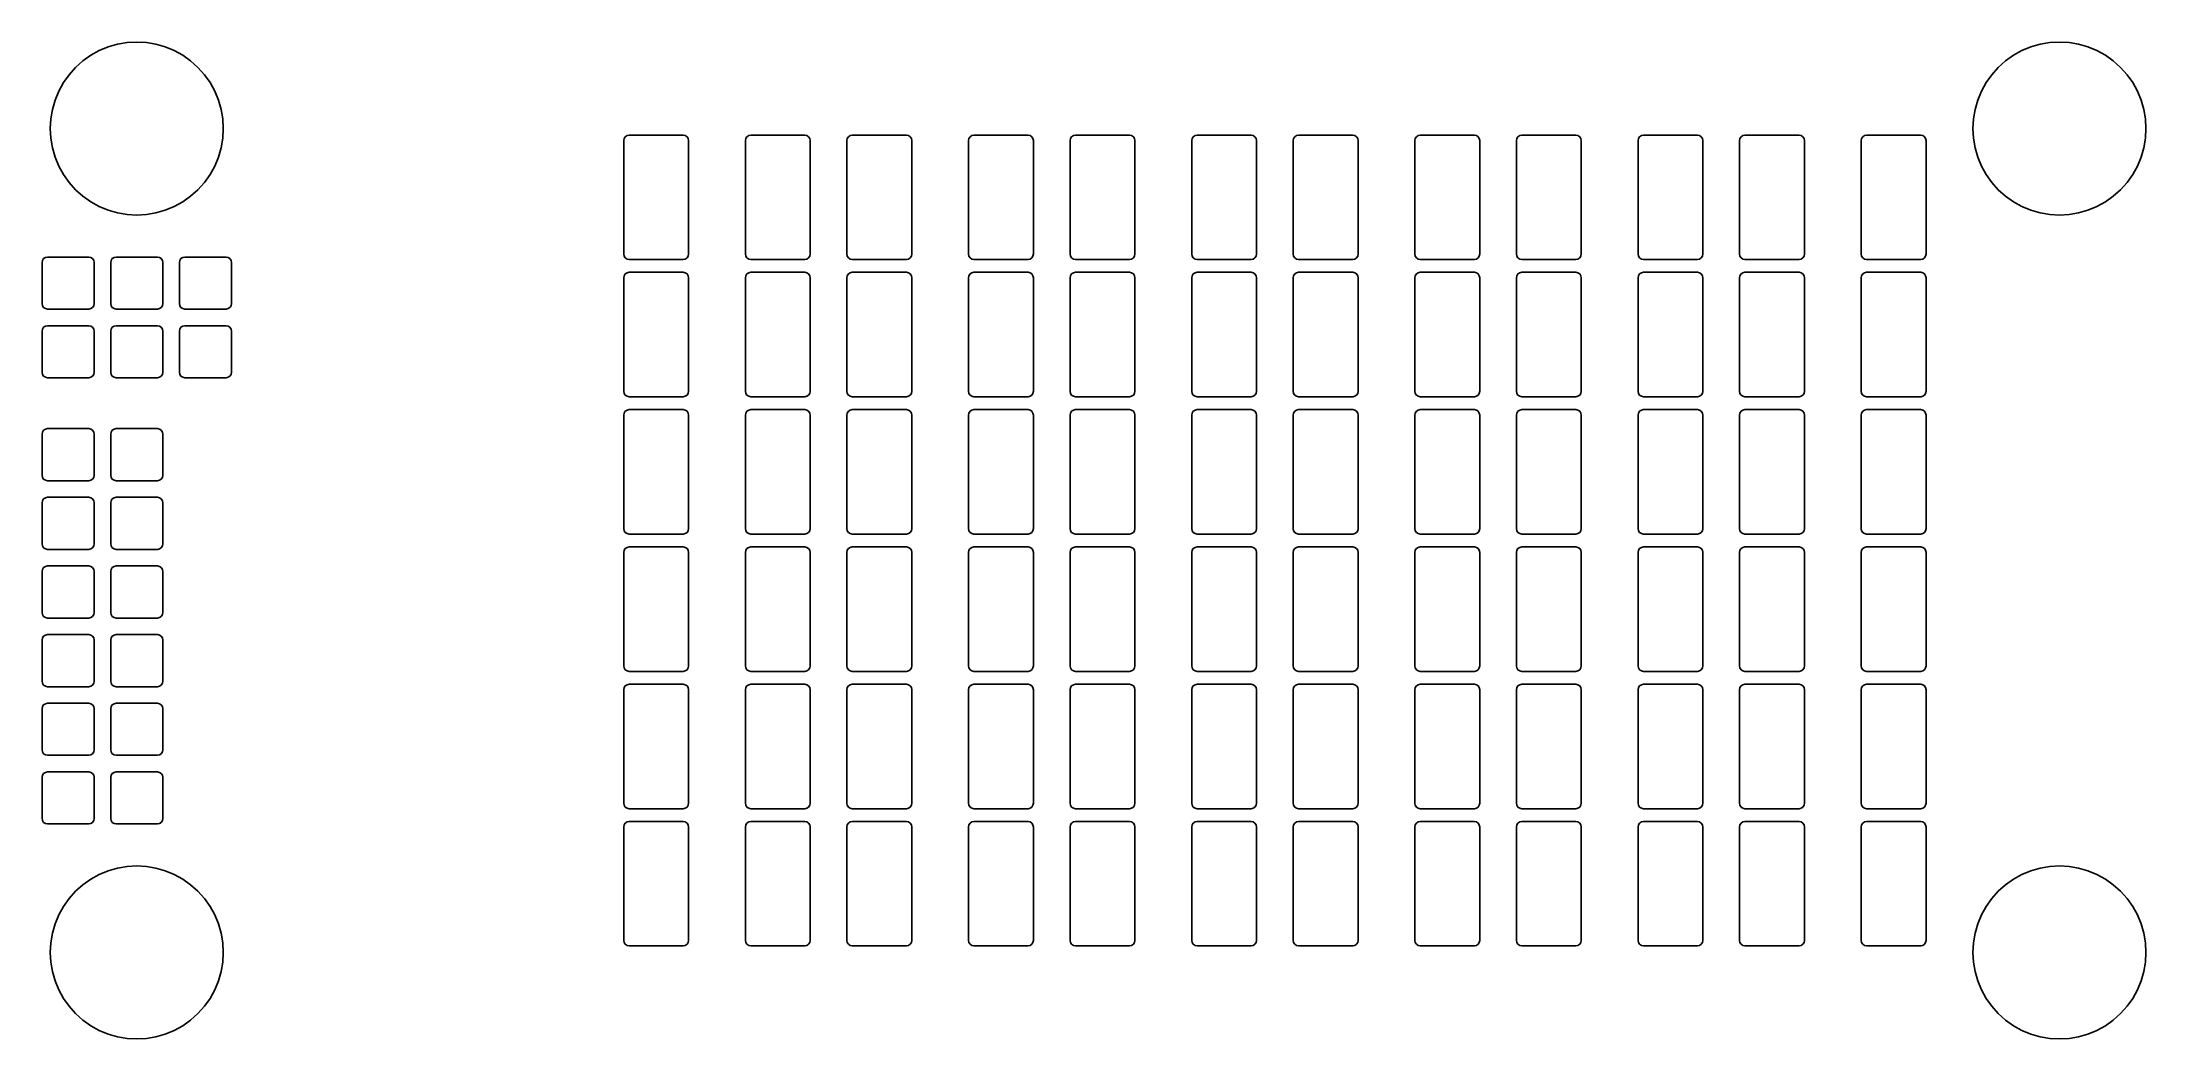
# Model space of a CAD drawing. Extents: x 1.66 to 4.73, y -2.73 to -1.27.
import ezdxf

# ---------------------------------------------------------------- set-up
doc = ezdxf.new("R2010")
doc.units = 0
doc.header["$MEASUREMENT"] = 0
doc.layers.add('BLACK', color=7, linetype='CONTINUOUS')

msp = doc.modelspace()

# ---------------------------------------------------------------- linework, layer by layer
at = {"layer": 'BLACK', "linetype": 'CONTINUOUS'}
for p, q in [((1.733, -1.2933), (1.7453, -1.2865)), ((1.7453, -1.2865), (1.7584, -1.2811)), ((1.7584, -1.2811), (1.772, -1.2772)), ((1.772, -1.2772), (1.7859, -1.2748)), ((1.7859, -1.2748), (1.8, -1.274)), ((1.8, -1.274), (1.8141, -1.2748)), ((1.8141, -1.2748), (1.828, -1.2772)), ((1.828, -1.2772), (1.8416, -1.2811)), ((1.8416, -1.2811), (1.8547, -1.2865)), ((1.8547, -1.2865), (1.867, -1.2933)), ((4.533, -1.2933), (4.5453, -1.2865)), ((4.5453, -1.2865), (4.5584, -1.2811)), ((4.5584, -1.2811), (4.572, -1.2772)), ((4.572, -1.2772), (4.5859, -1.2748)), ((4.5859, -1.2748), (4.6, -1.274)), ((4.6, -1.274), (4.6141, -1.2748)), ((4.6141, -1.2748), (4.628, -1.2772)), ((4.628, -1.2772), (4.6416, -1.2811)), ((4.6416, -1.2811), (4.6547, -1.2865)), ((4.6547, -1.2865), (4.667, -1.2933)), ((1.7015, -1.3215), (1.7109, -1.3109)), ((1.7109, -1.3109), (1.7215, -1.3015)), ((1.7215, -1.3015), (1.733, -1.2933)), ((1.867, -1.2933), (1.8785, -1.3015)), ((1.8785, -1.3015), (1.8891, -1.3109)), ((1.8891, -1.3109), (1.8985, -1.3215)), ((4.5015, -1.3215), (4.5109, -1.3109)), ((4.5109, -1.3109), (4.5215, -1.3015)), ((4.5215, -1.3015), (4.533, -1.2933)), ((4.667, -1.2933), (4.6785, -1.3015)), ((4.6785, -1.3015), (4.6891, -1.3109)), ((4.6891, -1.3109), (4.6985, -1.3215)), ((1.6811, -1.3584), (1.6865, -1.3453)), ((1.6865, -1.3453), (1.6933, -1.333)), ((1.6933, -1.333), (1.7015, -1.3215)), ((1.8985, -1.3215), (1.9067, -1.333)), ((1.9067, -1.333), (1.9135, -1.3453)), ((1.9135, -1.3453), (1.9189, -1.3584)), ((4.4811, -1.3584), (4.4865, -1.3453)), ((4.4865, -1.3453), (4.4933, -1.333)), ((4.4933, -1.333), (4.5015, -1.3215)), ((4.6985, -1.3215), (4.7067, -1.333)), ((4.7067, -1.333), (4.7135, -1.3453)), ((4.7135, -1.3453), (4.7189, -1.3584)), ((1.6748, -1.3859), (1.6772, -1.372)), ((1.6772, -1.372), (1.6811, -1.3584)), ((1.9189, -1.3584), (1.9228, -1.372)), ((1.9228, -1.372), (1.9252, -1.3859)), ((4.4748, -1.3859), (4.4772, -1.372)), ((4.4772, -1.372), (4.4811, -1.3584)), ((4.7189, -1.3584), (4.7228, -1.372)), ((4.7228, -1.372), (4.7252, -1.3859)), ((1.674, -1.4), (1.6748, -1.3859)), ((1.6748, -1.4141), (1.674, -1.4)), ((1.9252, -1.3859), (1.926, -1.4)), ((1.926, -1.4), (1.9252, -1.4141)), ((4.474, -1.4), (4.4748, -1.3859)), ((4.4748, -1.4141), (4.474, -1.4)), ((4.7252, -1.3859), (4.726, -1.4)), ((4.726, -1.4), (4.7252, -1.4141)), ((1.6772, -1.428), (1.6748, -1.4141)), ((1.6811, -1.4416), (1.6772, -1.428)), ((1.9228, -1.428), (1.9189, -1.4416)), ((1.9252, -1.4141), (1.9228, -1.428)), ((2.5092, -1.4173), (2.5098, -1.4143)), ((2.5092, -1.5827), (2.5092, -1.4173)), ((2.5098, -1.4143), (2.5115, -1.4118)), ((2.5115, -1.4118), (2.514, -1.41)), ((2.514, -1.41), (2.517, -1.4094)), ((2.517, -1.4094), (2.5958, -1.4094)), ((2.5958, -1.4094), (2.5988, -1.41)), ((2.5988, -1.41), (2.6014, -1.4118)), ((2.6014, -1.4118), (2.6031, -1.4143)), ((2.6031, -1.4143), (2.6037, -1.4173)), ((2.6037, -1.4173), (2.6037, -1.5827)), ((2.6863, -1.4173), (2.6869, -1.4143)), ((2.6863, -1.5827), (2.6863, -1.4173)), ((2.6869, -1.4143), (2.6886, -1.4118)), ((2.6886, -1.4118), (2.6912, -1.41)), ((2.6912, -1.41), (2.6942, -1.4094)), ((2.6942, -1.4094), (2.773, -1.4094)), ((2.773, -1.4094), (2.776, -1.41)), ((2.776, -1.41), (2.7785, -1.4118)), ((2.7785, -1.4118), (2.7802, -1.4143)), ((2.7802, -1.4143), (2.7808, -1.4173)), ((2.7808, -1.4173), (2.7808, -1.5827)), ((2.8342, -1.4173), (2.8348, -1.4143)), ((2.8342, -1.5827), (2.8342, -1.4173)), ((2.8348, -1.4143), (2.8365, -1.4118)), ((2.8365, -1.4118), (2.839, -1.41)), ((2.839, -1.41), (2.842, -1.4094)), ((2.842, -1.4094), (2.9208, -1.4094)), ((2.9208, -1.4094), (2.9238, -1.41)), ((2.9238, -1.41), (2.9264, -1.4118)), ((2.9264, -1.4118), (2.9281, -1.4143)), ((2.9281, -1.4143), (2.9287, -1.4173)), ((2.9287, -1.4173), (2.9287, -1.5827)), ((3.0113, -1.4173), (3.0119, -1.4143)), ((3.0113, -1.5827), (3.0113, -1.4173)), ((3.0119, -1.4143), (3.0136, -1.4118)), ((3.0136, -1.4118), (3.0162, -1.41)), ((3.0162, -1.41), (3.0192, -1.4094)), ((3.0192, -1.4094), (3.098, -1.4094)), ((3.098, -1.4094), (3.101, -1.41)), ((3.101, -1.41), (3.1035, -1.4118)), ((3.1035, -1.4118), (3.1052, -1.4143)), ((3.1052, -1.4143), (3.1058, -1.4173)), ((3.1058, -1.4173), (3.1058, -1.5827)), ((3.1592, -1.4173), (3.1598, -1.4143)), ((3.1592, -1.5827), (3.1592, -1.4173)), ((3.1598, -1.4143), (3.1615, -1.4118)), ((3.1615, -1.4118), (3.164, -1.41)), ((3.164, -1.41), (3.167, -1.4094)), ((3.167, -1.4094), (3.2458, -1.4094)), ((3.2458, -1.4094), (3.2488, -1.41)), ((3.2488, -1.41), (3.2514, -1.4118)), ((3.2514, -1.4118), (3.2531, -1.4143)), ((3.2531, -1.4143), (3.2537, -1.4173)), ((3.2537, -1.4173), (3.2537, -1.5827)), ((3.3363, -1.4173), (3.3369, -1.4143)), ((3.3363, -1.5827), (3.3363, -1.4173)), ((3.3369, -1.4143), (3.3386, -1.4118)), ((3.3386, -1.4118), (3.3412, -1.41)), ((3.3412, -1.41), (3.3442, -1.4094)), ((3.3442, -1.4094), (3.423, -1.4094)), ((3.423, -1.4094), (3.426, -1.41)), ((3.426, -1.41), (3.4285, -1.4118)), ((3.4285, -1.4118), (3.4302, -1.4143)), ((3.4302, -1.4143), (3.4308, -1.4173)), ((3.4308, -1.4173), (3.4308, -1.5827)), ((3.4842, -1.4173), (3.4848, -1.4143)), ((3.4842, -1.5827), (3.4842, -1.4173)), ((3.4848, -1.4143), (3.4865, -1.4118)), ((3.4865, -1.4118), (3.489, -1.41)), ((3.489, -1.41), (3.492, -1.4094)), ((3.492, -1.4094), (3.5708, -1.4094)), ((3.5708, -1.4094), (3.5738, -1.41)), ((3.5738, -1.41), (3.5764, -1.4118)), ((3.5764, -1.4118), (3.5781, -1.4143)), ((3.5781, -1.4143), (3.5787, -1.4173)), ((3.5787, -1.4173), (3.5787, -1.5827)), ((3.6613, -1.4173), (3.6619, -1.4143)), ((3.6613, -1.5827), (3.6613, -1.4173)), ((3.6619, -1.4143), (3.6636, -1.4118)), ((3.6636, -1.4118), (3.6662, -1.41)), ((3.6662, -1.41), (3.6692, -1.4094)), ((3.6692, -1.4094), (3.748, -1.4094)), ((3.748, -1.4094), (3.751, -1.41)), ((3.751, -1.41), (3.7535, -1.4118)), ((3.7535, -1.4118), (3.7552, -1.4143)), ((3.7552, -1.4143), (3.7558, -1.4173)), ((3.7558, -1.4173), (3.7558, -1.5827)), ((3.8092, -1.4173), (3.8098, -1.4143)), ((3.8092, -1.5827), (3.8092, -1.4173)), ((3.8098, -1.4143), (3.8115, -1.4118)), ((3.8115, -1.4118), (3.814, -1.41)), ((3.814, -1.41), (3.817, -1.4094)), ((3.817, -1.4094), (3.8958, -1.4094)), ((3.8958, -1.4094), (3.8988, -1.41)), ((3.8988, -1.41), (3.9014, -1.4118)), ((3.9014, -1.4118), (3.9031, -1.4143)), ((3.9031, -1.4143), (3.9037, -1.4173)), ((3.9037, -1.4173), (3.9037, -1.5827)), ((3.9863, -1.4173), (3.9869, -1.4143)), ((3.9863, -1.5827), (3.9863, -1.4173)), ((3.9869, -1.4143), (3.9886, -1.4118)), ((3.9886, -1.4118), (3.9912, -1.41)), ((3.9912, -1.41), (3.9942, -1.4094)), ((3.9942, -1.4094), (4.073, -1.4094)), ((4.073, -1.4094), (4.076, -1.41)), ((4.076, -1.41), (4.0785, -1.4118)), ((4.0785, -1.4118), (4.0802, -1.4143)), ((4.0802, -1.4143), (4.0808, -1.4173)), ((4.0808, -1.4173), (4.0808, -1.5827)), ((4.1342, -1.4173), (4.1348, -1.4143)), ((4.1342, -1.5827), (4.1342, -1.4173)), ((4.1348, -1.4143), (4.1365, -1.4118)), ((4.1365, -1.4118), (4.139, -1.41)), ((4.139, -1.41), (4.142, -1.4094)), ((4.142, -1.4094), (4.2208, -1.4094)), ((4.2208, -1.4094), (4.2238, -1.41)), ((4.2238, -1.41), (4.2264, -1.4118)), ((4.2264, -1.4118), (4.2281, -1.4143)), ((4.2281, -1.4143), (4.2287, -1.4173)), ((4.2287, -1.4173), (4.2287, -1.5827)), ((4.3113, -1.4173), (4.3119, -1.4143)), ((4.3113, -1.5827), (4.3113, -1.4173)), ((4.3119, -1.4143), (4.3136, -1.4118)), ((4.3136, -1.4118), (4.3162, -1.41)), ((4.3162, -1.41), (4.3192, -1.4094)), ((4.3192, -1.4094), (4.398, -1.4094)), ((4.398, -1.4094), (4.401, -1.41)), ((4.401, -1.41), (4.4035, -1.4118)), ((4.4035, -1.4118), (4.4052, -1.4143)), ((4.4052, -1.4143), (4.4058, -1.4173)), ((4.4058, -1.4173), (4.4058, -1.5827)), ((4.4772, -1.428), (4.4748, -1.4141)), ((4.4811, -1.4416), (4.4772, -1.428)), ((4.7228, -1.428), (4.7189, -1.4416)), ((4.7252, -1.4141), (4.7228, -1.428)), ((1.6865, -1.4547), (1.6811, -1.4416)), ((1.6933, -1.467), (1.6865, -1.4547)), ((1.7015, -1.4785), (1.6933, -1.467)), ((1.9067, -1.467), (1.8985, -1.4785)), ((1.9135, -1.4547), (1.9067, -1.467)), ((1.9189, -1.4416), (1.9135, -1.4547)), ((4.4865, -1.4547), (4.4811, -1.4416)), ((4.4933, -1.467), (4.4865, -1.4547)), ((4.5015, -1.4785), (4.4933, -1.467)), ((4.7067, -1.467), (4.6985, -1.4785)), ((4.7135, -1.4547), (4.7067, -1.467)), ((4.7189, -1.4416), (4.7135, -1.4547)), ((1.7109, -1.4891), (1.7015, -1.4785)), ((1.7215, -1.4985), (1.7109, -1.4891)), ((1.733, -1.5067), (1.7215, -1.4985)), ((1.8785, -1.4985), (1.867, -1.5067)), ((1.8891, -1.4891), (1.8785, -1.4985)), ((1.8985, -1.4785), (1.8891, -1.4891)), ((4.5109, -1.4891), (4.5015, -1.4785)), ((4.5215, -1.4985), (4.5109, -1.4891)), ((4.533, -1.5067), (4.5215, -1.4985)), ((4.6785, -1.4985), (4.667, -1.5067)), ((4.6891, -1.4891), (4.6785, -1.4985)), ((4.6985, -1.4785), (4.6891, -1.4891)), ((1.7453, -1.5135), (1.733, -1.5067)), ((1.7584, -1.5189), (1.7453, -1.5135)), ((1.772, -1.5228), (1.7584, -1.5189)), ((1.7859, -1.5252), (1.772, -1.5228)), ((1.8, -1.526), (1.7859, -1.5252)), ((1.8141, -1.5252), (1.8, -1.526)), ((1.828, -1.5228), (1.8141, -1.5252)), ((1.8416, -1.5189), (1.828, -1.5228)), ((1.8547, -1.5135), (1.8416, -1.5189)), ((1.867, -1.5067), (1.8547, -1.5135)), ((4.5453, -1.5135), (4.533, -1.5067)), ((4.5584, -1.5189), (4.5453, -1.5135)), ((4.572, -1.5228), (4.5584, -1.5189)), ((4.5859, -1.5252), (4.572, -1.5228)), ((4.6, -1.526), (4.5859, -1.5252)), ((4.6141, -1.5252), (4.6, -1.526)), ((4.628, -1.5228), (4.6141, -1.5252)), ((4.6416, -1.5189), (4.628, -1.5228)), ((4.6547, -1.5135), (4.6416, -1.5189)), ((4.667, -1.5067), (4.6547, -1.5135)), ((1.6621, -1.595), (1.6627, -1.592)), ((1.6627, -1.592), (1.6644, -1.5894)), ((1.6644, -1.5894), (1.667, -1.5877)), ((1.667, -1.5877), (1.67, -1.5871)), ((1.67, -1.5871), (1.73, -1.5871)), ((1.73, -1.5871), (1.733, -1.5877)), ((1.733, -1.5877), (1.7356, -1.5894)), ((1.7356, -1.5894), (1.7373, -1.592)), ((1.7373, -1.592), (1.7379, -1.595)), ((1.7621, -1.595), (1.7627, -1.592)), ((1.7627, -1.592), (1.7644, -1.5894)), ((1.7644, -1.5894), (1.767, -1.5877)), ((1.767, -1.5877), (1.77, -1.5871)), ((1.77, -1.5871), (1.83, -1.5871)), ((1.83, -1.5871), (1.833, -1.5877)), ((1.833, -1.5877), (1.8356, -1.5894)), ((1.8356, -1.5894), (1.8373, -1.592)), ((1.8373, -1.592), (1.8379, -1.595)), ((1.8621, -1.595), (1.8627, -1.592)), ((1.8627, -1.592), (1.8644, -1.5894)), ((1.8644, -1.5894), (1.867, -1.5877)), ((1.867, -1.5877), (1.87, -1.5871)), ((1.87, -1.5871), (1.93, -1.5871)), ((1.93, -1.5871), (1.933, -1.5877)), ((1.933, -1.5877), (1.9356, -1.5894)), ((1.9356, -1.5894), (1.9373, -1.592)), ((1.9373, -1.592), (1.9379, -1.595)), ((2.5098, -1.5857), (2.5092, -1.5827)), ((2.5115, -1.5882), (2.5098, -1.5857)), ((2.514, -1.59), (2.5115, -1.5882)), ((2.517, -1.5906), (2.514, -1.59)), ((2.5958, -1.5906), (2.517, -1.5906)), ((2.5988, -1.59), (2.5958, -1.5906)), ((2.6014, -1.5882), (2.5988, -1.59)), ((2.6031, -1.5857), (2.6014, -1.5882)), ((2.6037, -1.5827), (2.6031, -1.5857)), ((2.6869, -1.5857), (2.6863, -1.5827)), ((2.6886, -1.5882), (2.6869, -1.5857)), ((2.6912, -1.59), (2.6886, -1.5882)), ((2.6942, -1.5906), (2.6912, -1.59)), ((2.773, -1.5906), (2.6942, -1.5906)), ((2.776, -1.59), (2.773, -1.5906)), ((2.7785, -1.5882), (2.776, -1.59)), ((2.7802, -1.5857), (2.7785, -1.5882)), ((2.7808, -1.5827), (2.7802, -1.5857)), ((2.8348, -1.5857), (2.8342, -1.5827)), ((2.8365, -1.5882), (2.8348, -1.5857)), ((2.839, -1.59), (2.8365, -1.5882)), ((2.842, -1.5906), (2.839, -1.59)), ((2.9208, -1.5906), (2.842, -1.5906)), ((2.9238, -1.59), (2.9208, -1.5906)), ((2.9264, -1.5882), (2.9238, -1.59)), ((2.9281, -1.5857), (2.9264, -1.5882)), ((2.9287, -1.5827), (2.9281, -1.5857)), ((3.0119, -1.5857), (3.0113, -1.5827)), ((3.0136, -1.5882), (3.0119, -1.5857)), ((3.0162, -1.59), (3.0136, -1.5882)), ((3.0192, -1.5906), (3.0162, -1.59)), ((3.098, -1.5906), (3.0192, -1.5906)), ((3.101, -1.59), (3.098, -1.5906)), ((3.1035, -1.5882), (3.101, -1.59)), ((3.1052, -1.5857), (3.1035, -1.5882)), ((3.1058, -1.5827), (3.1052, -1.5857)), ((3.1598, -1.5857), (3.1592, -1.5827)), ((3.1615, -1.5882), (3.1598, -1.5857)), ((3.164, -1.59), (3.1615, -1.5882)), ((3.167, -1.5906), (3.164, -1.59)), ((3.2458, -1.5906), (3.167, -1.5906)), ((3.2488, -1.59), (3.2458, -1.5906)), ((3.2514, -1.5882), (3.2488, -1.59)), ((3.2531, -1.5857), (3.2514, -1.5882)), ((3.2537, -1.5827), (3.2531, -1.5857)), ((3.3369, -1.5857), (3.3363, -1.5827)), ((3.3386, -1.5882), (3.3369, -1.5857)), ((3.3412, -1.59), (3.3386, -1.5882)), ((3.3442, -1.5906), (3.3412, -1.59)), ((3.423, -1.5906), (3.3442, -1.5906)), ((3.426, -1.59), (3.423, -1.5906)), ((3.4285, -1.5882), (3.426, -1.59)), ((3.4302, -1.5857), (3.4285, -1.5882)), ((3.4308, -1.5827), (3.4302, -1.5857)), ((3.4848, -1.5857), (3.4842, -1.5827)), ((3.4865, -1.5882), (3.4848, -1.5857)), ((3.489, -1.59), (3.4865, -1.5882)), ((3.492, -1.5906), (3.489, -1.59)), ((3.5708, -1.5906), (3.492, -1.5906)), ((3.5738, -1.59), (3.5708, -1.5906)), ((3.5764, -1.5882), (3.5738, -1.59)), ((3.5781, -1.5857), (3.5764, -1.5882)), ((3.5787, -1.5827), (3.5781, -1.5857)), ((3.6619, -1.5857), (3.6613, -1.5827)), ((3.6636, -1.5882), (3.6619, -1.5857)), ((3.6662, -1.59), (3.6636, -1.5882)), ((3.6692, -1.5906), (3.6662, -1.59)), ((3.748, -1.5906), (3.6692, -1.5906)), ((3.751, -1.59), (3.748, -1.5906)), ((3.7535, -1.5882), (3.751, -1.59)), ((3.7552, -1.5857), (3.7535, -1.5882)), ((3.7558, -1.5827), (3.7552, -1.5857)), ((3.8098, -1.5857), (3.8092, -1.5827)), ((3.8115, -1.5882), (3.8098, -1.5857)), ((3.814, -1.59), (3.8115, -1.5882)), ((3.817, -1.5906), (3.814, -1.59)), ((3.8958, -1.5906), (3.817, -1.5906)), ((3.8988, -1.59), (3.8958, -1.5906)), ((3.9014, -1.5882), (3.8988, -1.59)), ((3.9031, -1.5857), (3.9014, -1.5882)), ((3.9037, -1.5827), (3.9031, -1.5857)), ((3.9869, -1.5857), (3.9863, -1.5827)), ((3.9886, -1.5882), (3.9869, -1.5857)), ((3.9912, -1.59), (3.9886, -1.5882)), ((3.9942, -1.5906), (3.9912, -1.59)), ((4.073, -1.5906), (3.9942, -1.5906)), ((4.076, -1.59), (4.073, -1.5906)), ((4.0785, -1.5882), (4.076, -1.59)), ((4.0802, -1.5857), (4.0785, -1.5882)), ((4.0808, -1.5827), (4.0802, -1.5857)), ((4.1348, -1.5857), (4.1342, -1.5827)), ((4.1365, -1.5882), (4.1348, -1.5857)), ((4.139, -1.59), (4.1365, -1.5882)), ((4.142, -1.5906), (4.139, -1.59)), ((4.2208, -1.5906), (4.142, -1.5906)), ((4.2238, -1.59), (4.2208, -1.5906)), ((4.2264, -1.5882), (4.2238, -1.59)), ((4.2281, -1.5857), (4.2264, -1.5882)), ((4.2287, -1.5827), (4.2281, -1.5857)), ((4.3119, -1.5857), (4.3113, -1.5827)), ((4.3136, -1.5882), (4.3119, -1.5857)), ((4.3162, -1.59), (4.3136, -1.5882)), ((4.3192, -1.5906), (4.3162, -1.59)), ((4.398, -1.5906), (4.3192, -1.5906)), ((4.401, -1.59), (4.398, -1.5906)), ((4.4035, -1.5882), (4.401, -1.59)), ((4.4052, -1.5857), (4.4035, -1.5882)), ((4.4058, -1.5827), (4.4052, -1.5857)), ((1.6621, -1.655), (1.6621, -1.595)), ((1.7379, -1.595), (1.7379, -1.655)), ((1.7621, -1.655), (1.7621, -1.595)), ((1.8379, -1.595), (1.8379, -1.655)), ((1.8621, -1.655), (1.8621, -1.595)), ((1.9379, -1.595), (1.9379, -1.655)), ((2.5092, -1.6173), (2.5098, -1.6143)), ((2.5092, -1.7827), (2.5092, -1.6173)), ((2.5098, -1.6143), (2.5115, -1.6118)), ((2.5115, -1.6118), (2.514, -1.61)), ((2.514, -1.61), (2.517, -1.6094)), ((2.517, -1.6094), (2.5958, -1.6094)), ((2.5958, -1.6094), (2.5988, -1.61)), ((2.5988, -1.61), (2.6014, -1.6118)), ((2.6014, -1.6118), (2.6031, -1.6143)), ((2.6031, -1.6143), (2.6037, -1.6173)), ((2.6037, -1.6173), (2.6037, -1.7827)), ((2.6863, -1.6173), (2.6869, -1.6143)), ((2.6863, -1.7827), (2.6863, -1.6173)), ((2.6869, -1.6143), (2.6886, -1.6118)), ((2.6886, -1.6118), (2.6912, -1.61)), ((2.6912, -1.61), (2.6942, -1.6094)), ((2.6942, -1.6094), (2.773, -1.6094)), ((2.773, -1.6094), (2.776, -1.61)), ((2.776, -1.61), (2.7785, -1.6118)), ((2.7785, -1.6118), (2.7802, -1.6143)), ((2.7802, -1.6143), (2.7808, -1.6173)), ((2.7808, -1.6173), (2.7808, -1.7827)), ((2.8342, -1.6173), (2.8348, -1.6143)), ((2.8342, -1.7827), (2.8342, -1.6173)), ((2.8348, -1.6143), (2.8365, -1.6118)), ((2.8365, -1.6118), (2.839, -1.61)), ((2.839, -1.61), (2.842, -1.6094)), ((2.842, -1.6094), (2.9208, -1.6094)), ((2.9208, -1.6094), (2.9238, -1.61)), ((2.9238, -1.61), (2.9264, -1.6118)), ((2.9264, -1.6118), (2.9281, -1.6143)), ((2.9281, -1.6143), (2.9287, -1.6173)), ((2.9287, -1.6173), (2.9287, -1.7827)), ((3.0113, -1.6173), (3.0119, -1.6143)), ((3.0113, -1.7827), (3.0113, -1.6173)), ((3.0119, -1.6143), (3.0136, -1.6118)), ((3.0136, -1.6118), (3.0162, -1.61)), ((3.0162, -1.61), (3.0192, -1.6094)), ((3.0192, -1.6094), (3.098, -1.6094)), ((3.098, -1.6094), (3.101, -1.61)), ((3.101, -1.61), (3.1035, -1.6118)), ((3.1035, -1.6118), (3.1052, -1.6143)), ((3.1052, -1.6143), (3.1058, -1.6173)), ((3.1058, -1.6173), (3.1058, -1.7827)), ((3.1592, -1.6173), (3.1598, -1.6143)), ((3.1592, -1.7827), (3.1592, -1.6173)), ((3.1598, -1.6143), (3.1615, -1.6118)), ((3.1615, -1.6118), (3.164, -1.61)), ((3.164, -1.61), (3.167, -1.6094)), ((3.167, -1.6094), (3.2458, -1.6094)), ((3.2458, -1.6094), (3.2488, -1.61)), ((3.2488, -1.61), (3.2514, -1.6118)), ((3.2514, -1.6118), (3.2531, -1.6143)), ((3.2531, -1.6143), (3.2537, -1.6173)), ((3.2537, -1.6173), (3.2537, -1.7827)), ((3.3363, -1.6173), (3.3369, -1.6143)), ((3.3363, -1.7827), (3.3363, -1.6173)), ((3.3369, -1.6143), (3.3386, -1.6118)), ((3.3386, -1.6118), (3.3412, -1.61)), ((3.3412, -1.61), (3.3442, -1.6094)), ((3.3442, -1.6094), (3.423, -1.6094)), ((3.423, -1.6094), (3.426, -1.61)), ((3.426, -1.61), (3.4285, -1.6118)), ((3.4285, -1.6118), (3.4302, -1.6143)), ((3.4302, -1.6143), (3.4308, -1.6173)), ((3.4308, -1.6173), (3.4308, -1.7827)), ((3.4842, -1.6173), (3.4848, -1.6143)), ((3.4842, -1.7827), (3.4842, -1.6173)), ((3.4848, -1.6143), (3.4865, -1.6118)), ((3.4865, -1.6118), (3.489, -1.61)), ((3.489, -1.61), (3.492, -1.6094)), ((3.492, -1.6094), (3.5708, -1.6094)), ((3.5708, -1.6094), (3.5738, -1.61)), ((3.5738, -1.61), (3.5764, -1.6118)), ((3.5764, -1.6118), (3.5781, -1.6143)), ((3.5781, -1.6143), (3.5787, -1.6173)), ((3.5787, -1.6173), (3.5787, -1.7827)), ((3.6613, -1.6173), (3.6619, -1.6143)), ((3.6613, -1.7827), (3.6613, -1.6173)), ((3.6619, -1.6143), (3.6636, -1.6118)), ((3.6636, -1.6118), (3.6662, -1.61)), ((3.6662, -1.61), (3.6692, -1.6094)), ((3.6692, -1.6094), (3.748, -1.6094)), ((3.748, -1.6094), (3.751, -1.61)), ((3.751, -1.61), (3.7535, -1.6118)), ((3.7535, -1.6118), (3.7552, -1.6143)), ((3.7552, -1.6143), (3.7558, -1.6173)), ((3.7558, -1.6173), (3.7558, -1.7827)), ((3.8092, -1.6173), (3.8098, -1.6143)), ((3.8092, -1.7827), (3.8092, -1.6173)), ((3.8098, -1.6143), (3.8115, -1.6118)), ((3.8115, -1.6118), (3.814, -1.61)), ((3.814, -1.61), (3.817, -1.6094)), ((3.817, -1.6094), (3.8958, -1.6094)), ((3.8958, -1.6094), (3.8988, -1.61)), ((3.8988, -1.61), (3.9014, -1.6118)), ((3.9014, -1.6118), (3.9031, -1.6143)), ((3.9031, -1.6143), (3.9037, -1.6173)), ((3.9037, -1.6173), (3.9037, -1.7827)), ((3.9863, -1.6173), (3.9869, -1.6143)), ((3.9863, -1.7827), (3.9863, -1.6173)), ((3.9869, -1.6143), (3.9886, -1.6118)), ((3.9886, -1.6118), (3.9912, -1.61)), ((3.9912, -1.61), (3.9942, -1.6094)), ((3.9942, -1.6094), (4.073, -1.6094)), ((4.073, -1.6094), (4.076, -1.61)), ((4.076, -1.61), (4.0785, -1.6118)), ((4.0785, -1.6118), (4.0802, -1.6143)), ((4.0802, -1.6143), (4.0808, -1.6173)), ((4.0808, -1.6173), (4.0808, -1.7827)), ((4.1342, -1.6173), (4.1348, -1.6143)), ((4.1342, -1.7827), (4.1342, -1.6173)), ((4.1348, -1.6143), (4.1365, -1.6118)), ((4.1365, -1.6118), (4.139, -1.61)), ((4.139, -1.61), (4.142, -1.6094)), ((4.142, -1.6094), (4.2208, -1.6094)), ((4.2208, -1.6094), (4.2238, -1.61)), ((4.2238, -1.61), (4.2264, -1.6118)), ((4.2264, -1.6118), (4.2281, -1.6143)), ((4.2281, -1.6143), (4.2287, -1.6173)), ((4.2287, -1.6173), (4.2287, -1.7827)), ((4.3113, -1.6173), (4.3119, -1.6143)), ((4.3113, -1.7827), (4.3113, -1.6173)), ((4.3119, -1.6143), (4.3136, -1.6118)), ((4.3136, -1.6118), (4.3162, -1.61)), ((4.3162, -1.61), (4.3192, -1.6094)), ((4.3192, -1.6094), (4.398, -1.6094)), ((4.398, -1.6094), (4.401, -1.61)), ((4.401, -1.61), (4.4035, -1.6118)), ((4.4035, -1.6118), (4.4052, -1.6143)), ((4.4052, -1.6143), (4.4058, -1.6173)), ((4.4058, -1.6173), (4.4058, -1.7827)), ((1.6627, -1.658), (1.6621, -1.655)), ((1.6644, -1.6606), (1.6627, -1.658)), ((1.667, -1.6623), (1.6644, -1.6606)), ((1.67, -1.6629), (1.667, -1.6623)), ((1.73, -1.6629), (1.67, -1.6629)), ((1.733, -1.6623), (1.73, -1.6629)), ((1.7356, -1.6606), (1.733, -1.6623)), ((1.7373, -1.658), (1.7356, -1.6606)), ((1.7379, -1.655), (1.7373, -1.658)), ((1.7627, -1.658), (1.7621, -1.655)), ((1.7644, -1.6606), (1.7627, -1.658)), ((1.767, -1.6623), (1.7644, -1.6606)), ((1.77, -1.6629), (1.767, -1.6623)), ((1.83, -1.6629), (1.77, -1.6629)), ((1.833, -1.6623), (1.83, -1.6629)), ((1.8356, -1.6606), (1.833, -1.6623)), ((1.8373, -1.658), (1.8356, -1.6606)), ((1.8379, -1.655), (1.8373, -1.658)), ((1.8627, -1.658), (1.8621, -1.655)), ((1.8644, -1.6606), (1.8627, -1.658)), ((1.867, -1.6623), (1.8644, -1.6606)), ((1.87, -1.6629), (1.867, -1.6623)), ((1.93, -1.6629), (1.87, -1.6629)), ((1.933, -1.6623), (1.93, -1.6629)), ((1.9356, -1.6606), (1.933, -1.6623)), ((1.9373, -1.658), (1.9356, -1.6606)), ((1.9379, -1.655), (1.9373, -1.658)), ((1.6621, -1.695), (1.6627, -1.692)), ((1.6621, -1.755), (1.6621, -1.695)), ((1.6627, -1.692), (1.6644, -1.6894)), ((1.6644, -1.6894), (1.667, -1.6877)), ((1.667, -1.6877), (1.67, -1.6871)), ((1.67, -1.6871), (1.73, -1.6871)), ((1.73, -1.6871), (1.733, -1.6877)), ((1.733, -1.6877), (1.7356, -1.6894)), ((1.7356, -1.6894), (1.7373, -1.692)), ((1.7373, -1.692), (1.7379, -1.695)), ((1.7379, -1.695), (1.7379, -1.755)), ((1.7621, -1.695), (1.7627, -1.692)), ((1.7621, -1.755), (1.7621, -1.695)), ((1.7627, -1.692), (1.7644, -1.6894)), ((1.7644, -1.6894), (1.767, -1.6877)), ((1.767, -1.6877), (1.77, -1.6871)), ((1.77, -1.6871), (1.83, -1.6871)), ((1.83, -1.6871), (1.833, -1.6877)), ((1.833, -1.6877), (1.8356, -1.6894)), ((1.8356, -1.6894), (1.8373, -1.692)), ((1.8373, -1.692), (1.8379, -1.695)), ((1.8379, -1.695), (1.8379, -1.755)), ((1.8621, -1.695), (1.8627, -1.692)), ((1.8621, -1.755), (1.8621, -1.695)), ((1.8627, -1.692), (1.8644, -1.6894)), ((1.8644, -1.6894), (1.867, -1.6877)), ((1.867, -1.6877), (1.87, -1.6871)), ((1.87, -1.6871), (1.93, -1.6871)), ((1.93, -1.6871), (1.933, -1.6877)), ((1.933, -1.6877), (1.9356, -1.6894)), ((1.9356, -1.6894), (1.9373, -1.692)), ((1.9373, -1.692), (1.9379, -1.695)), ((1.9379, -1.695), (1.9379, -1.755)), ((1.6627, -1.758), (1.6621, -1.755)), ((1.6644, -1.7606), (1.6627, -1.758)), ((1.667, -1.7623), (1.6644, -1.7606)), ((1.67, -1.7629), (1.667, -1.7623)), ((1.73, -1.7629), (1.67, -1.7629)), ((1.733, -1.7623), (1.73, -1.7629)), ((1.7356, -1.7606), (1.733, -1.7623)), ((1.7373, -1.758), (1.7356, -1.7606)), ((1.7379, -1.755), (1.7373, -1.758)), ((1.7627, -1.758), (1.7621, -1.755)), ((1.7644, -1.7606), (1.7627, -1.758)), ((1.767, -1.7623), (1.7644, -1.7606)), ((1.77, -1.7629), (1.767, -1.7623)), ((1.83, -1.7629), (1.77, -1.7629)), ((1.833, -1.7623), (1.83, -1.7629)), ((1.8356, -1.7606), (1.833, -1.7623)), ((1.8373, -1.758), (1.8356, -1.7606)), ((1.8379, -1.755), (1.8373, -1.758)), ((1.8627, -1.758), (1.8621, -1.755)), ((1.8644, -1.7606), (1.8627, -1.758)), ((1.867, -1.7623), (1.8644, -1.7606)), ((1.87, -1.7629), (1.867, -1.7623)), ((1.93, -1.7629), (1.87, -1.7629)), ((1.933, -1.7623), (1.93, -1.7629)), ((1.9356, -1.7606), (1.933, -1.7623)), ((1.9373, -1.758), (1.9356, -1.7606)), ((1.9379, -1.755), (1.9373, -1.758)), ((2.5098, -1.7857), (2.5092, -1.7827)), ((2.5115, -1.7882), (2.5098, -1.7857)), ((2.514, -1.79), (2.5115, -1.7882)), ((2.517, -1.7906), (2.514, -1.79)), ((2.5958, -1.7906), (2.517, -1.7906)), ((2.5988, -1.79), (2.5958, -1.7906)), ((2.6014, -1.7882), (2.5988, -1.79)), ((2.6031, -1.7857), (2.6014, -1.7882)), ((2.6037, -1.7827), (2.6031, -1.7857)), ((2.6869, -1.7857), (2.6863, -1.7827)), ((2.6886, -1.7882), (2.6869, -1.7857)), ((2.6912, -1.79), (2.6886, -1.7882)), ((2.6942, -1.7906), (2.6912, -1.79)), ((2.773, -1.7906), (2.6942, -1.7906)), ((2.776, -1.79), (2.773, -1.7906)), ((2.7785, -1.7882), (2.776, -1.79)), ((2.7802, -1.7857), (2.7785, -1.7882)), ((2.7808, -1.7827), (2.7802, -1.7857)), ((2.8348, -1.7857), (2.8342, -1.7827)), ((2.8365, -1.7882), (2.8348, -1.7857)), ((2.839, -1.79), (2.8365, -1.7882)), ((2.842, -1.7906), (2.839, -1.79)), ((2.9208, -1.7906), (2.842, -1.7906)), ((2.9238, -1.79), (2.9208, -1.7906)), ((2.9264, -1.7882), (2.9238, -1.79)), ((2.9281, -1.7857), (2.9264, -1.7882)), ((2.9287, -1.7827), (2.9281, -1.7857)), ((3.0119, -1.7857), (3.0113, -1.7827)), ((3.0136, -1.7882), (3.0119, -1.7857)), ((3.0162, -1.79), (3.0136, -1.7882)), ((3.0192, -1.7906), (3.0162, -1.79)), ((3.098, -1.7906), (3.0192, -1.7906)), ((3.101, -1.79), (3.098, -1.7906)), ((3.1035, -1.7882), (3.101, -1.79)), ((3.1052, -1.7857), (3.1035, -1.7882)), ((3.1058, -1.7827), (3.1052, -1.7857)), ((3.1598, -1.7857), (3.1592, -1.7827)), ((3.1615, -1.7882), (3.1598, -1.7857)), ((3.164, -1.79), (3.1615, -1.7882)), ((3.167, -1.7906), (3.164, -1.79)), ((3.2458, -1.7906), (3.167, -1.7906)), ((3.2488, -1.79), (3.2458, -1.7906)), ((3.2514, -1.7882), (3.2488, -1.79)), ((3.2531, -1.7857), (3.2514, -1.7882)), ((3.2537, -1.7827), (3.2531, -1.7857)), ((3.3369, -1.7857), (3.3363, -1.7827)), ((3.3386, -1.7882), (3.3369, -1.7857)), ((3.3412, -1.79), (3.3386, -1.7882)), ((3.3442, -1.7906), (3.3412, -1.79)), ((3.423, -1.7906), (3.3442, -1.7906)), ((3.426, -1.79), (3.423, -1.7906)), ((3.4285, -1.7882), (3.426, -1.79)), ((3.4302, -1.7857), (3.4285, -1.7882)), ((3.4308, -1.7827), (3.4302, -1.7857)), ((3.4848, -1.7857), (3.4842, -1.7827)), ((3.4865, -1.7882), (3.4848, -1.7857)), ((3.489, -1.79), (3.4865, -1.7882)), ((3.492, -1.7906), (3.489, -1.79)), ((3.5708, -1.7906), (3.492, -1.7906)), ((3.5738, -1.79), (3.5708, -1.7906)), ((3.5764, -1.7882), (3.5738, -1.79)), ((3.5781, -1.7857), (3.5764, -1.7882)), ((3.5787, -1.7827), (3.5781, -1.7857)), ((3.6619, -1.7857), (3.6613, -1.7827)), ((3.6636, -1.7882), (3.6619, -1.7857)), ((3.6662, -1.79), (3.6636, -1.7882)), ((3.6692, -1.7906), (3.6662, -1.79)), ((3.748, -1.7906), (3.6692, -1.7906)), ((3.751, -1.79), (3.748, -1.7906)), ((3.7535, -1.7882), (3.751, -1.79)), ((3.7552, -1.7857), (3.7535, -1.7882)), ((3.7558, -1.7827), (3.7552, -1.7857)), ((3.8098, -1.7857), (3.8092, -1.7827)), ((3.8115, -1.7882), (3.8098, -1.7857)), ((3.814, -1.79), (3.8115, -1.7882)), ((3.817, -1.7906), (3.814, -1.79)), ((3.8958, -1.7906), (3.817, -1.7906)), ((3.8988, -1.79), (3.8958, -1.7906)), ((3.9014, -1.7882), (3.8988, -1.79)), ((3.9031, -1.7857), (3.9014, -1.7882)), ((3.9037, -1.7827), (3.9031, -1.7857)), ((3.9869, -1.7857), (3.9863, -1.7827)), ((3.9886, -1.7882), (3.9869, -1.7857)), ((3.9912, -1.79), (3.9886, -1.7882)), ((3.9942, -1.7906), (3.9912, -1.79)), ((4.073, -1.7906), (3.9942, -1.7906)), ((4.076, -1.79), (4.073, -1.7906)), ((4.0785, -1.7882), (4.076, -1.79)), ((4.0802, -1.7857), (4.0785, -1.7882)), ((4.0808, -1.7827), (4.0802, -1.7857)), ((4.1348, -1.7857), (4.1342, -1.7827)), ((4.1365, -1.7882), (4.1348, -1.7857)), ((4.139, -1.79), (4.1365, -1.7882)), ((4.142, -1.7906), (4.139, -1.79)), ((4.2208, -1.7906), (4.142, -1.7906)), ((4.2238, -1.79), (4.2208, -1.7906)), ((4.2264, -1.7882), (4.2238, -1.79)), ((4.2281, -1.7857), (4.2264, -1.7882)), ((4.2287, -1.7827), (4.2281, -1.7857)), ((4.3119, -1.7857), (4.3113, -1.7827)), ((4.3136, -1.7882), (4.3119, -1.7857)), ((4.3162, -1.79), (4.3136, -1.7882)), ((4.3192, -1.7906), (4.3162, -1.79)), ((4.398, -1.7906), (4.3192, -1.7906)), ((4.401, -1.79), (4.398, -1.7906)), ((4.4035, -1.7882), (4.401, -1.79)), ((4.4052, -1.7857), (4.4035, -1.7882)), ((4.4058, -1.7827), (4.4052, -1.7857)), ((1.6644, -1.8394), (1.667, -1.8377)), ((1.667, -1.8377), (1.67, -1.8371)), ((1.67, -1.8371), (1.73, -1.8371)), ((1.73, -1.8371), (1.733, -1.8377)), ((1.733, -1.8377), (1.7356, -1.8394)), ((1.7644, -1.8394), (1.767, -1.8377)), ((1.767, -1.8377), (1.77, -1.8371)), ((1.77, -1.8371), (1.83, -1.8371)), ((1.83, -1.8371), (1.833, -1.8377)), ((1.833, -1.8377), (1.8356, -1.8394)), ((2.5092, -1.8173), (2.5098, -1.8143)), ((2.5092, -1.9827), (2.5092, -1.8173)), ((2.5098, -1.8143), (2.5115, -1.8118)), ((2.5115, -1.8118), (2.514, -1.81)), ((2.514, -1.81), (2.517, -1.8094)), ((2.517, -1.8094), (2.5958, -1.8094)), ((2.5958, -1.8094), (2.5988, -1.81)), ((2.5988, -1.81), (2.6014, -1.8118)), ((2.6014, -1.8118), (2.6031, -1.8143)), ((2.6031, -1.8143), (2.6037, -1.8173)), ((2.6037, -1.8173), (2.6037, -1.9827)), ((2.6863, -1.8173), (2.6869, -1.8143)), ((2.6863, -1.9827), (2.6863, -1.8173)), ((2.6869, -1.8143), (2.6886, -1.8118)), ((2.6886, -1.8118), (2.6912, -1.81)), ((2.6912, -1.81), (2.6942, -1.8094)), ((2.6942, -1.8094), (2.773, -1.8094)), ((2.773, -1.8094), (2.776, -1.81)), ((2.776, -1.81), (2.7785, -1.8118)), ((2.7785, -1.8118), (2.7802, -1.8143)), ((2.7802, -1.8143), (2.7808, -1.8173)), ((2.7808, -1.8173), (2.7808, -1.9827)), ((2.8342, -1.8173), (2.8348, -1.8143)), ((2.8342, -1.9827), (2.8342, -1.8173)), ((2.8348, -1.8143), (2.8365, -1.8118)), ((2.8365, -1.8118), (2.839, -1.81)), ((2.839, -1.81), (2.842, -1.8094)), ((2.842, -1.8094), (2.9208, -1.8094)), ((2.9208, -1.8094), (2.9238, -1.81)), ((2.9238, -1.81), (2.9264, -1.8118)), ((2.9264, -1.8118), (2.9281, -1.8143)), ((2.9281, -1.8143), (2.9287, -1.8173)), ((2.9287, -1.8173), (2.9287, -1.9827)), ((3.0113, -1.8173), (3.0119, -1.8143)), ((3.0113, -1.9827), (3.0113, -1.8173)), ((3.0119, -1.8143), (3.0136, -1.8118)), ((3.0136, -1.8118), (3.0162, -1.81)), ((3.0162, -1.81), (3.0192, -1.8094)), ((3.0192, -1.8094), (3.098, -1.8094)), ((3.098, -1.8094), (3.101, -1.81)), ((3.101, -1.81), (3.1035, -1.8118)), ((3.1035, -1.8118), (3.1052, -1.8143)), ((3.1052, -1.8143), (3.1058, -1.8173)), ((3.1058, -1.8173), (3.1058, -1.9827)), ((3.1592, -1.8173), (3.1598, -1.8143)), ((3.1592, -1.9827), (3.1592, -1.8173)), ((3.1598, -1.8143), (3.1615, -1.8118)), ((3.1615, -1.8118), (3.164, -1.81)), ((3.164, -1.81), (3.167, -1.8094)), ((3.167, -1.8094), (3.2458, -1.8094)), ((3.2458, -1.8094), (3.2488, -1.81)), ((3.2488, -1.81), (3.2514, -1.8118)), ((3.2514, -1.8118), (3.2531, -1.8143)), ((3.2531, -1.8143), (3.2537, -1.8173)), ((3.2537, -1.8173), (3.2537, -1.9827)), ((3.3363, -1.8173), (3.3369, -1.8143)), ((3.3363, -1.9827), (3.3363, -1.8173)), ((3.3369, -1.8143), (3.3386, -1.8118)), ((3.3386, -1.8118), (3.3412, -1.81)), ((3.3412, -1.81), (3.3442, -1.8094)), ((3.3442, -1.8094), (3.423, -1.8094)), ((3.423, -1.8094), (3.426, -1.81)), ((3.426, -1.81), (3.4285, -1.8118)), ((3.4285, -1.8118), (3.4302, -1.8143)), ((3.4302, -1.8143), (3.4308, -1.8173)), ((3.4308, -1.8173), (3.4308, -1.9827)), ((3.4842, -1.8173), (3.4848, -1.8143)), ((3.4842, -1.9827), (3.4842, -1.8173)), ((3.4848, -1.8143), (3.4865, -1.8118)), ((3.4865, -1.8118), (3.489, -1.81)), ((3.489, -1.81), (3.492, -1.8094)), ((3.492, -1.8094), (3.5708, -1.8094)), ((3.5708, -1.8094), (3.5738, -1.81)), ((3.5738, -1.81), (3.5764, -1.8118)), ((3.5764, -1.8118), (3.5781, -1.8143)), ((3.5781, -1.8143), (3.5787, -1.8173)), ((3.5787, -1.8173), (3.5787, -1.9827)), ((3.6613, -1.8173), (3.6619, -1.8143)), ((3.6613, -1.9827), (3.6613, -1.8173)), ((3.6619, -1.8143), (3.6636, -1.8118)), ((3.6636, -1.8118), (3.6662, -1.81)), ((3.6662, -1.81), (3.6692, -1.8094)), ((3.6692, -1.8094), (3.748, -1.8094)), ((3.748, -1.8094), (3.751, -1.81)), ((3.751, -1.81), (3.7535, -1.8118)), ((3.7535, -1.8118), (3.7552, -1.8143)), ((3.7552, -1.8143), (3.7558, -1.8173)), ((3.7558, -1.8173), (3.7558, -1.9827)), ((3.8092, -1.8173), (3.8098, -1.8143)), ((3.8092, -1.9827), (3.8092, -1.8173)), ((3.8098, -1.8143), (3.8115, -1.8118)), ((3.8115, -1.8118), (3.814, -1.81)), ((3.814, -1.81), (3.817, -1.8094)), ((3.817, -1.8094), (3.8958, -1.8094)), ((3.8958, -1.8094), (3.8988, -1.81)), ((3.8988, -1.81), (3.9014, -1.8118)), ((3.9014, -1.8118), (3.9031, -1.8143)), ((3.9031, -1.8143), (3.9037, -1.8173)), ((3.9037, -1.8173), (3.9037, -1.9827)), ((3.9863, -1.8173), (3.9869, -1.8143)), ((3.9863, -1.9827), (3.9863, -1.8173)), ((3.9869, -1.8143), (3.9886, -1.8118)), ((3.9886, -1.8118), (3.9912, -1.81)), ((3.9912, -1.81), (3.9942, -1.8094)), ((3.9942, -1.8094), (4.073, -1.8094)), ((4.073, -1.8094), (4.076, -1.81)), ((4.076, -1.81), (4.0785, -1.8118)), ((4.0785, -1.8118), (4.0802, -1.8143)), ((4.0802, -1.8143), (4.0808, -1.8173)), ((4.0808, -1.8173), (4.0808, -1.9827)), ((4.1342, -1.8173), (4.1348, -1.8143)), ((4.1342, -1.9827), (4.1342, -1.8173)), ((4.1348, -1.8143), (4.1365, -1.8118)), ((4.1365, -1.8118), (4.139, -1.81)), ((4.139, -1.81), (4.142, -1.8094)), ((4.142, -1.8094), (4.2208, -1.8094)), ((4.2208, -1.8094), (4.2238, -1.81)), ((4.2238, -1.81), (4.2264, -1.8118)), ((4.2264, -1.8118), (4.2281, -1.8143)), ((4.2281, -1.8143), (4.2287, -1.8173)), ((4.2287, -1.8173), (4.2287, -1.9827)), ((4.3113, -1.8173), (4.3119, -1.8143)), ((4.3113, -1.9827), (4.3113, -1.8173)), ((4.3119, -1.8143), (4.3136, -1.8118)), ((4.3136, -1.8118), (4.3162, -1.81)), ((4.3162, -1.81), (4.3192, -1.8094)), ((4.3192, -1.8094), (4.398, -1.8094)), ((4.398, -1.8094), (4.401, -1.81)), ((4.401, -1.81), (4.4035, -1.8118)), ((4.4035, -1.8118), (4.4052, -1.8143)), ((4.4052, -1.8143), (4.4058, -1.8173)), ((4.4058, -1.8173), (4.4058, -1.9827)), ((1.6621, -1.845), (1.6627, -1.842)), ((1.6621, -1.905), (1.6621, -1.845)), ((1.6627, -1.842), (1.6644, -1.8394)), ((1.7356, -1.8394), (1.7373, -1.842)), ((1.7373, -1.842), (1.7379, -1.845)), ((1.7379, -1.845), (1.7379, -1.905)), ((1.7621, -1.845), (1.7627, -1.842)), ((1.7621, -1.905), (1.7621, -1.845)), ((1.7627, -1.842), (1.7644, -1.8394)), ((1.8356, -1.8394), (1.8373, -1.842)), ((1.8373, -1.842), (1.8379, -1.845)), ((1.8379, -1.845), (1.8379, -1.905)), ((1.6627, -1.908), (1.6621, -1.905)), ((1.6644, -1.9106), (1.6627, -1.908)), ((1.667, -1.9123), (1.6644, -1.9106)), ((1.67, -1.9129), (1.667, -1.9123)), ((1.73, -1.9129), (1.67, -1.9129)), ((1.733, -1.9123), (1.73, -1.9129)), ((1.7356, -1.9106), (1.733, -1.9123)), ((1.7373, -1.908), (1.7356, -1.9106)), ((1.7379, -1.905), (1.7373, -1.908)), ((1.7627, -1.908), (1.7621, -1.905)), ((1.7644, -1.9106), (1.7627, -1.908)), ((1.767, -1.9123), (1.7644, -1.9106)), ((1.77, -1.9129), (1.767, -1.9123)), ((1.83, -1.9129), (1.77, -1.9129)), ((1.833, -1.9123), (1.83, -1.9129)), ((1.8356, -1.9106), (1.833, -1.9123)), ((1.8373, -1.908), (1.8356, -1.9106)), ((1.8379, -1.905), (1.8373, -1.908)), ((1.6621, -1.945), (1.6627, -1.942)), ((1.6621, -2.005), (1.6621, -1.945)), ((1.6627, -1.942), (1.6644, -1.9394)), ((1.6644, -1.9394), (1.667, -1.9377)), ((1.667, -1.9377), (1.67, -1.9371)), ((1.67, -1.9371), (1.73, -1.9371)), ((1.73, -1.9371), (1.733, -1.9377)), ((1.733, -1.9377), (1.7356, -1.9394)), ((1.7356, -1.9394), (1.7373, -1.942)), ((1.7373, -1.942), (1.7379, -1.945)), ((1.7379, -1.945), (1.7379, -2.005)), ((1.7621, -1.945), (1.7627, -1.942)), ((1.7621, -2.005), (1.7621, -1.945)), ((1.7627, -1.942), (1.7644, -1.9394)), ((1.7644, -1.9394), (1.767, -1.9377)), ((1.767, -1.9377), (1.77, -1.9371)), ((1.77, -1.9371), (1.83, -1.9371)), ((1.83, -1.9371), (1.833, -1.9377)), ((1.833, -1.9377), (1.8356, -1.9394)), ((1.8356, -1.9394), (1.8373, -1.942)), ((1.8373, -1.942), (1.8379, -1.945)), ((1.8379, -1.945), (1.8379, -2.005)), ((2.5098, -1.9857), (2.5092, -1.9827)), ((2.5115, -1.9882), (2.5098, -1.9857)), ((2.514, -1.99), (2.5115, -1.9882)), ((2.517, -1.9906), (2.514, -1.99)), ((2.5958, -1.9906), (2.517, -1.9906)), ((2.5988, -1.99), (2.5958, -1.9906)), ((2.6014, -1.9882), (2.5988, -1.99)), ((2.6031, -1.9857), (2.6014, -1.9882)), ((2.6037, -1.9827), (2.6031, -1.9857)), ((2.6869, -1.9857), (2.6863, -1.9827)), ((2.6886, -1.9882), (2.6869, -1.9857)), ((2.6912, -1.99), (2.6886, -1.9882)), ((2.6942, -1.9906), (2.6912, -1.99)), ((2.773, -1.9906), (2.6942, -1.9906)), ((2.776, -1.99), (2.773, -1.9906)), ((2.7785, -1.9882), (2.776, -1.99)), ((2.7802, -1.9857), (2.7785, -1.9882)), ((2.7808, -1.9827), (2.7802, -1.9857)), ((2.8348, -1.9857), (2.8342, -1.9827)), ((2.8365, -1.9882), (2.8348, -1.9857)), ((2.839, -1.99), (2.8365, -1.9882)), ((2.842, -1.9906), (2.839, -1.99)), ((2.9208, -1.9906), (2.842, -1.9906)), ((2.9238, -1.99), (2.9208, -1.9906)), ((2.9264, -1.9882), (2.9238, -1.99)), ((2.9281, -1.9857), (2.9264, -1.9882)), ((2.9287, -1.9827), (2.9281, -1.9857)), ((3.0119, -1.9857), (3.0113, -1.9827)), ((3.0136, -1.9882), (3.0119, -1.9857)), ((3.0162, -1.99), (3.0136, -1.9882)), ((3.0192, -1.9906), (3.0162, -1.99)), ((3.098, -1.9906), (3.0192, -1.9906)), ((3.101, -1.99), (3.098, -1.9906)), ((3.1035, -1.9882), (3.101, -1.99)), ((3.1052, -1.9857), (3.1035, -1.9882)), ((3.1058, -1.9827), (3.1052, -1.9857)), ((3.1598, -1.9857), (3.1592, -1.9827)), ((3.1615, -1.9882), (3.1598, -1.9857)), ((3.164, -1.99), (3.1615, -1.9882)), ((3.167, -1.9906), (3.164, -1.99)), ((3.2458, -1.9906), (3.167, -1.9906)), ((3.2488, -1.99), (3.2458, -1.9906)), ((3.2514, -1.9882), (3.2488, -1.99)), ((3.2531, -1.9857), (3.2514, -1.9882)), ((3.2537, -1.9827), (3.2531, -1.9857)), ((3.3369, -1.9857), (3.3363, -1.9827)), ((3.3386, -1.9882), (3.3369, -1.9857)), ((3.3412, -1.99), (3.3386, -1.9882)), ((3.3442, -1.9906), (3.3412, -1.99)), ((3.423, -1.9906), (3.3442, -1.9906)), ((3.426, -1.99), (3.423, -1.9906)), ((3.4285, -1.9882), (3.426, -1.99)), ((3.4302, -1.9857), (3.4285, -1.9882)), ((3.4308, -1.9827), (3.4302, -1.9857)), ((3.4848, -1.9857), (3.4842, -1.9827)), ((3.4865, -1.9882), (3.4848, -1.9857)), ((3.489, -1.99), (3.4865, -1.9882)), ((3.492, -1.9906), (3.489, -1.99)), ((3.5708, -1.9906), (3.492, -1.9906)), ((3.5738, -1.99), (3.5708, -1.9906)), ((3.5764, -1.9882), (3.5738, -1.99)), ((3.5781, -1.9857), (3.5764, -1.9882)), ((3.5787, -1.9827), (3.5781, -1.9857)), ((3.6619, -1.9857), (3.6613, -1.9827)), ((3.6636, -1.9882), (3.6619, -1.9857)), ((3.6662, -1.99), (3.6636, -1.9882)), ((3.6692, -1.9906), (3.6662, -1.99)), ((3.748, -1.9906), (3.6692, -1.9906)), ((3.751, -1.99), (3.748, -1.9906)), ((3.7535, -1.9882), (3.751, -1.99)), ((3.7552, -1.9857), (3.7535, -1.9882)), ((3.7558, -1.9827), (3.7552, -1.9857)), ((3.8098, -1.9857), (3.8092, -1.9827)), ((3.8115, -1.9882), (3.8098, -1.9857)), ((3.814, -1.99), (3.8115, -1.9882)), ((3.817, -1.9906), (3.814, -1.99)), ((3.8958, -1.9906), (3.817, -1.9906)), ((3.8988, -1.99), (3.8958, -1.9906)), ((3.9014, -1.9882), (3.8988, -1.99)), ((3.9031, -1.9857), (3.9014, -1.9882)), ((3.9037, -1.9827), (3.9031, -1.9857)), ((3.9869, -1.9857), (3.9863, -1.9827)), ((3.9886, -1.9882), (3.9869, -1.9857)), ((3.9912, -1.99), (3.9886, -1.9882)), ((3.9942, -1.9906), (3.9912, -1.99)), ((4.073, -1.9906), (3.9942, -1.9906)), ((4.076, -1.99), (4.073, -1.9906)), ((4.0785, -1.9882), (4.076, -1.99)), ((4.0802, -1.9857), (4.0785, -1.9882)), ((4.0808, -1.9827), (4.0802, -1.9857)), ((4.1348, -1.9857), (4.1342, -1.9827)), ((4.1365, -1.9882), (4.1348, -1.9857)), ((4.139, -1.99), (4.1365, -1.9882)), ((4.142, -1.9906), (4.139, -1.99)), ((4.2208, -1.9906), (4.142, -1.9906)), ((4.2238, -1.99), (4.2208, -1.9906)), ((4.2264, -1.9882), (4.2238, -1.99)), ((4.2281, -1.9857), (4.2264, -1.9882)), ((4.2287, -1.9827), (4.2281, -1.9857)), ((4.3119, -1.9857), (4.3113, -1.9827)), ((4.3136, -1.9882), (4.3119, -1.9857)), ((4.3162, -1.99), (4.3136, -1.9882)), ((4.3192, -1.9906), (4.3162, -1.99)), ((4.398, -1.9906), (4.3192, -1.9906)), ((4.401, -1.99), (4.398, -1.9906)), ((4.4035, -1.9882), (4.401, -1.99)), ((4.4052, -1.9857), (4.4035, -1.9882)), ((4.4058, -1.9827), (4.4052, -1.9857)), ((1.6627, -2.008), (1.6621, -2.005)), ((1.6644, -2.0106), (1.6627, -2.008)), ((1.667, -2.0123), (1.6644, -2.0106)), ((1.67, -2.0129), (1.667, -2.0123)), ((1.73, -2.0129), (1.67, -2.0129)), ((1.733, -2.0123), (1.73, -2.0129)), ((1.7356, -2.0106), (1.733, -2.0123)), ((1.7373, -2.008), (1.7356, -2.0106)), ((1.7379, -2.005), (1.7373, -2.008)), ((1.7627, -2.008), (1.7621, -2.005)), ((1.7644, -2.0106), (1.7627, -2.008)), ((1.767, -2.0123), (1.7644, -2.0106)), ((1.77, -2.0129), (1.767, -2.0123)), ((1.83, -2.0129), (1.77, -2.0129)), ((1.833, -2.0123), (1.83, -2.0129)), ((1.8356, -2.0106), (1.833, -2.0123)), ((1.8373, -2.008), (1.8356, -2.0106)), ((1.8379, -2.005), (1.8373, -2.008)), ((2.5092, -2.0173), (2.5098, -2.0143)), ((2.5092, -2.1827), (2.5092, -2.0173)), ((2.5098, -2.0143), (2.5115, -2.0118)), ((2.5115, -2.0118), (2.514, -2.01)), ((2.514, -2.01), (2.517, -2.0094)), ((2.517, -2.0094), (2.5958, -2.0094)), ((2.5958, -2.0094), (2.5988, -2.01)), ((2.5988, -2.01), (2.6014, -2.0118)), ((2.6014, -2.0118), (2.6031, -2.0143)), ((2.6031, -2.0143), (2.6037, -2.0173)), ((2.6037, -2.0173), (2.6037, -2.1827)), ((2.6863, -2.0173), (2.6869, -2.0143)), ((2.6863, -2.1827), (2.6863, -2.0173)), ((2.6869, -2.0143), (2.6886, -2.0118)), ((2.6886, -2.0118), (2.6912, -2.01)), ((2.6912, -2.01), (2.6942, -2.0094)), ((2.6942, -2.0094), (2.773, -2.0094)), ((2.773, -2.0094), (2.776, -2.01)), ((2.776, -2.01), (2.7785, -2.0118)), ((2.7785, -2.0118), (2.7802, -2.0143)), ((2.7802, -2.0143), (2.7808, -2.0173)), ((2.7808, -2.0173), (2.7808, -2.1827)), ((2.8342, -2.0173), (2.8348, -2.0143)), ((2.8342, -2.1827), (2.8342, -2.0173)), ((2.8348, -2.0143), (2.8365, -2.0118)), ((2.8365, -2.0118), (2.839, -2.01)), ((2.839, -2.01), (2.842, -2.0094)), ((2.842, -2.0094), (2.9208, -2.0094)), ((2.9208, -2.0094), (2.9238, -2.01)), ((2.9238, -2.01), (2.9264, -2.0118)), ((2.9264, -2.0118), (2.9281, -2.0143)), ((2.9281, -2.0143), (2.9287, -2.0173)), ((2.9287, -2.0173), (2.9287, -2.1827)), ((3.0113, -2.0173), (3.0119, -2.0143)), ((3.0113, -2.1827), (3.0113, -2.0173)), ((3.0119, -2.0143), (3.0136, -2.0118)), ((3.0136, -2.0118), (3.0162, -2.01)), ((3.0162, -2.01), (3.0192, -2.0094)), ((3.0192, -2.0094), (3.098, -2.0094)), ((3.098, -2.0094), (3.101, -2.01)), ((3.101, -2.01), (3.1035, -2.0118)), ((3.1035, -2.0118), (3.1052, -2.0143)), ((3.1052, -2.0143), (3.1058, -2.0173)), ((3.1058, -2.0173), (3.1058, -2.1827)), ((3.1592, -2.0173), (3.1598, -2.0143)), ((3.1592, -2.1827), (3.1592, -2.0173)), ((3.1598, -2.0143), (3.1615, -2.0118)), ((3.1615, -2.0118), (3.164, -2.01)), ((3.164, -2.01), (3.167, -2.0094)), ((3.167, -2.0094), (3.2458, -2.0094)), ((3.2458, -2.0094), (3.2488, -2.01)), ((3.2488, -2.01), (3.2514, -2.0118)), ((3.2514, -2.0118), (3.2531, -2.0143)), ((3.2531, -2.0143), (3.2537, -2.0173)), ((3.2537, -2.0173), (3.2537, -2.1827)), ((3.3363, -2.0173), (3.3369, -2.0143)), ((3.3363, -2.1827), (3.3363, -2.0173)), ((3.3369, -2.0143), (3.3386, -2.0118)), ((3.3386, -2.0118), (3.3412, -2.01)), ((3.3412, -2.01), (3.3442, -2.0094)), ((3.3442, -2.0094), (3.423, -2.0094)), ((3.423, -2.0094), (3.426, -2.01)), ((3.426, -2.01), (3.4285, -2.0118)), ((3.4285, -2.0118), (3.4302, -2.0143)), ((3.4302, -2.0143), (3.4308, -2.0173)), ((3.4308, -2.0173), (3.4308, -2.1827)), ((3.4842, -2.0173), (3.4848, -2.0143)), ((3.4842, -2.1827), (3.4842, -2.0173)), ((3.4848, -2.0143), (3.4865, -2.0118)), ((3.4865, -2.0118), (3.489, -2.01)), ((3.489, -2.01), (3.492, -2.0094)), ((3.492, -2.0094), (3.5708, -2.0094)), ((3.5708, -2.0094), (3.5738, -2.01)), ((3.5738, -2.01), (3.5764, -2.0118)), ((3.5764, -2.0118), (3.5781, -2.0143)), ((3.5781, -2.0143), (3.5787, -2.0173)), ((3.5787, -2.0173), (3.5787, -2.1827)), ((3.6613, -2.0173), (3.6619, -2.0143)), ((3.6613, -2.1827), (3.6613, -2.0173)), ((3.6619, -2.0143), (3.6636, -2.0118)), ((3.6636, -2.0118), (3.6662, -2.01)), ((3.6662, -2.01), (3.6692, -2.0094)), ((3.6692, -2.0094), (3.748, -2.0094)), ((3.748, -2.0094), (3.751, -2.01)), ((3.751, -2.01), (3.7535, -2.0118)), ((3.7535, -2.0118), (3.7552, -2.0143)), ((3.7552, -2.0143), (3.7558, -2.0173)), ((3.7558, -2.0173), (3.7558, -2.1827)), ((3.8092, -2.0173), (3.8098, -2.0143)), ((3.8092, -2.1827), (3.8092, -2.0173)), ((3.8098, -2.0143), (3.8115, -2.0118)), ((3.8115, -2.0118), (3.814, -2.01)), ((3.814, -2.01), (3.817, -2.0094)), ((3.817, -2.0094), (3.8958, -2.0094)), ((3.8958, -2.0094), (3.8988, -2.01)), ((3.8988, -2.01), (3.9014, -2.0118)), ((3.9014, -2.0118), (3.9031, -2.0143)), ((3.9031, -2.0143), (3.9037, -2.0173)), ((3.9037, -2.0173), (3.9037, -2.1827)), ((3.9863, -2.0173), (3.9869, -2.0143)), ((3.9863, -2.1827), (3.9863, -2.0173)), ((3.9869, -2.0143), (3.9886, -2.0118)), ((3.9886, -2.0118), (3.9912, -2.01)), ((3.9912, -2.01), (3.9942, -2.0094)), ((3.9942, -2.0094), (4.073, -2.0094)), ((4.073, -2.0094), (4.076, -2.01)), ((4.076, -2.01), (4.0785, -2.0118)), ((4.0785, -2.0118), (4.0802, -2.0143)), ((4.0802, -2.0143), (4.0808, -2.0173)), ((4.0808, -2.0173), (4.0808, -2.1827)), ((4.1342, -2.0173), (4.1348, -2.0143)), ((4.1342, -2.1827), (4.1342, -2.0173)), ((4.1348, -2.0143), (4.1365, -2.0118)), ((4.1365, -2.0118), (4.139, -2.01)), ((4.139, -2.01), (4.142, -2.0094)), ((4.142, -2.0094), (4.2208, -2.0094)), ((4.2208, -2.0094), (4.2238, -2.01)), ((4.2238, -2.01), (4.2264, -2.0118)), ((4.2264, -2.0118), (4.2281, -2.0143)), ((4.2281, -2.0143), (4.2287, -2.0173)), ((4.2287, -2.0173), (4.2287, -2.1827)), ((4.3113, -2.0173), (4.3119, -2.0143)), ((4.3113, -2.1827), (4.3113, -2.0173)), ((4.3119, -2.0143), (4.3136, -2.0118)), ((4.3136, -2.0118), (4.3162, -2.01)), ((4.3162, -2.01), (4.3192, -2.0094)), ((4.3192, -2.0094), (4.398, -2.0094)), ((4.398, -2.0094), (4.401, -2.01)), ((4.401, -2.01), (4.4035, -2.0118)), ((4.4035, -2.0118), (4.4052, -2.0143)), ((4.4052, -2.0143), (4.4058, -2.0173)), ((4.4058, -2.0173), (4.4058, -2.1827)), ((1.6621, -2.045), (1.6627, -2.042)), ((1.6621, -2.105), (1.6621, -2.045)), ((1.6627, -2.042), (1.6644, -2.0394)), ((1.6644, -2.0394), (1.667, -2.0377)), ((1.667, -2.0377), (1.67, -2.0371)), ((1.67, -2.0371), (1.73, -2.0371)), ((1.73, -2.0371), (1.733, -2.0377)), ((1.733, -2.0377), (1.7356, -2.0394)), ((1.7356, -2.0394), (1.7373, -2.042)), ((1.7373, -2.042), (1.7379, -2.045)), ((1.7379, -2.045), (1.7379, -2.105)), ((1.7621, -2.045), (1.7627, -2.042)), ((1.7621, -2.105), (1.7621, -2.045)), ((1.7627, -2.042), (1.7644, -2.0394)), ((1.7644, -2.0394), (1.767, -2.0377)), ((1.767, -2.0377), (1.77, -2.0371)), ((1.77, -2.0371), (1.83, -2.0371)), ((1.83, -2.0371), (1.833, -2.0377)), ((1.833, -2.0377), (1.8356, -2.0394)), ((1.8356, -2.0394), (1.8373, -2.042)), ((1.8373, -2.042), (1.8379, -2.045)), ((1.8379, -2.045), (1.8379, -2.105)), ((1.6627, -2.108), (1.6621, -2.105)), ((1.6644, -2.1106), (1.6627, -2.108)), ((1.667, -2.1123), (1.6644, -2.1106)), ((1.67, -2.1129), (1.667, -2.1123)), ((1.73, -2.1129), (1.67, -2.1129)), ((1.733, -2.1123), (1.73, -2.1129)), ((1.7356, -2.1106), (1.733, -2.1123)), ((1.7373, -2.108), (1.7356, -2.1106)), ((1.7379, -2.105), (1.7373, -2.108)), ((1.7627, -2.108), (1.7621, -2.105)), ((1.7644, -2.1106), (1.7627, -2.108)), ((1.767, -2.1123), (1.7644, -2.1106)), ((1.77, -2.1129), (1.767, -2.1123)), ((1.83, -2.1129), (1.77, -2.1129)), ((1.833, -2.1123), (1.83, -2.1129)), ((1.8356, -2.1106), (1.833, -2.1123)), ((1.8373, -2.108), (1.8356, -2.1106)), ((1.8379, -2.105), (1.8373, -2.108)), ((1.6621, -2.145), (1.6627, -2.142)), ((1.6627, -2.142), (1.6644, -2.1394)), ((1.6644, -2.1394), (1.667, -2.1377)), ((1.667, -2.1377), (1.67, -2.1371)), ((1.67, -2.1371), (1.73, -2.1371)), ((1.73, -2.1371), (1.733, -2.1377)), ((1.733, -2.1377), (1.7356, -2.1394)), ((1.7356, -2.1394), (1.7373, -2.142)), ((1.7373, -2.142), (1.7379, -2.145)), ((1.7621, -2.145), (1.7627, -2.142)), ((1.7627, -2.142), (1.7644, -2.1394)), ((1.7644, -2.1394), (1.767, -2.1377)), ((1.767, -2.1377), (1.77, -2.1371)), ((1.77, -2.1371), (1.83, -2.1371)), ((1.83, -2.1371), (1.833, -2.1377)), ((1.833, -2.1377), (1.8356, -2.1394)), ((1.8356, -2.1394), (1.8373, -2.142)), ((1.8373, -2.142), (1.8379, -2.145)), ((1.6621, -2.205), (1.6621, -2.145)), ((1.7379, -2.145), (1.7379, -2.205)), ((1.7621, -2.205), (1.7621, -2.145)), ((1.8379, -2.145), (1.8379, -2.205)), ((1.6627, -2.208), (1.6621, -2.205)), ((1.7379, -2.205), (1.7373, -2.208)), ((1.7627, -2.208), (1.7621, -2.205)), ((1.8379, -2.205), (1.8373, -2.208)), ((2.5098, -2.1857), (2.5092, -2.1827)), ((2.5115, -2.1882), (2.5098, -2.1857)), ((2.514, -2.19), (2.5115, -2.1882)), ((2.517, -2.1906), (2.514, -2.19)), ((2.5958, -2.1906), (2.517, -2.1906)), ((2.5988, -2.19), (2.5958, -2.1906)), ((2.6014, -2.1882), (2.5988, -2.19)), ((2.6031, -2.1857), (2.6014, -2.1882)), ((2.6037, -2.1827), (2.6031, -2.1857)), ((2.6869, -2.1857), (2.6863, -2.1827)), ((2.6886, -2.1882), (2.6869, -2.1857)), ((2.6912, -2.19), (2.6886, -2.1882)), ((2.6942, -2.1906), (2.6912, -2.19)), ((2.773, -2.1906), (2.6942, -2.1906)), ((2.776, -2.19), (2.773, -2.1906)), ((2.7785, -2.1882), (2.776, -2.19)), ((2.7802, -2.1857), (2.7785, -2.1882)), ((2.7808, -2.1827), (2.7802, -2.1857)), ((2.8348, -2.1857), (2.8342, -2.1827)), ((2.8365, -2.1882), (2.8348, -2.1857)), ((2.839, -2.19), (2.8365, -2.1882)), ((2.842, -2.1906), (2.839, -2.19)), ((2.9208, -2.1906), (2.842, -2.1906)), ((2.9238, -2.19), (2.9208, -2.1906)), ((2.9264, -2.1882), (2.9238, -2.19)), ((2.9281, -2.1857), (2.9264, -2.1882)), ((2.9287, -2.1827), (2.9281, -2.1857)), ((3.0119, -2.1857), (3.0113, -2.1827)), ((3.0136, -2.1882), (3.0119, -2.1857)), ((3.0162, -2.19), (3.0136, -2.1882)), ((3.0192, -2.1906), (3.0162, -2.19)), ((3.098, -2.1906), (3.0192, -2.1906)), ((3.101, -2.19), (3.098, -2.1906)), ((3.1035, -2.1882), (3.101, -2.19)), ((3.1052, -2.1857), (3.1035, -2.1882)), ((3.1058, -2.1827), (3.1052, -2.1857)), ((3.1598, -2.1857), (3.1592, -2.1827)), ((3.1615, -2.1882), (3.1598, -2.1857)), ((3.164, -2.19), (3.1615, -2.1882)), ((3.167, -2.1906), (3.164, -2.19)), ((3.2458, -2.1906), (3.167, -2.1906)), ((3.2488, -2.19), (3.2458, -2.1906)), ((3.2514, -2.1882), (3.2488, -2.19)), ((3.2531, -2.1857), (3.2514, -2.1882)), ((3.2537, -2.1827), (3.2531, -2.1857)), ((3.3369, -2.1857), (3.3363, -2.1827)), ((3.3386, -2.1882), (3.3369, -2.1857)), ((3.3412, -2.19), (3.3386, -2.1882)), ((3.3442, -2.1906), (3.3412, -2.19)), ((3.423, -2.1906), (3.3442, -2.1906)), ((3.426, -2.19), (3.423, -2.1906)), ((3.4285, -2.1882), (3.426, -2.19)), ((3.4302, -2.1857), (3.4285, -2.1882)), ((3.4308, -2.1827), (3.4302, -2.1857)), ((3.4848, -2.1857), (3.4842, -2.1827)), ((3.4865, -2.1882), (3.4848, -2.1857)), ((3.489, -2.19), (3.4865, -2.1882)), ((3.492, -2.1906), (3.489, -2.19)), ((3.5708, -2.1906), (3.492, -2.1906)), ((3.5738, -2.19), (3.5708, -2.1906)), ((3.5764, -2.1882), (3.5738, -2.19)), ((3.5781, -2.1857), (3.5764, -2.1882)), ((3.5787, -2.1827), (3.5781, -2.1857)), ((3.6619, -2.1857), (3.6613, -2.1827)), ((3.6636, -2.1882), (3.6619, -2.1857)), ((3.6662, -2.19), (3.6636, -2.1882)), ((3.6692, -2.1906), (3.6662, -2.19)), ((3.748, -2.1906), (3.6692, -2.1906)), ((3.751, -2.19), (3.748, -2.1906)), ((3.7535, -2.1882), (3.751, -2.19)), ((3.7552, -2.1857), (3.7535, -2.1882)), ((3.7558, -2.1827), (3.7552, -2.1857)), ((3.8098, -2.1857), (3.8092, -2.1827)), ((3.8115, -2.1882), (3.8098, -2.1857)), ((3.814, -2.19), (3.8115, -2.1882)), ((3.817, -2.1906), (3.814, -2.19)), ((3.8958, -2.1906), (3.817, -2.1906)), ((3.8988, -2.19), (3.8958, -2.1906)), ((3.9014, -2.1882), (3.8988, -2.19)), ((3.9031, -2.1857), (3.9014, -2.1882)), ((3.9037, -2.1827), (3.9031, -2.1857)), ((3.9869, -2.1857), (3.9863, -2.1827)), ((3.9886, -2.1882), (3.9869, -2.1857)), ((3.9912, -2.19), (3.9886, -2.1882)), ((3.9942, -2.1906), (3.9912, -2.19)), ((4.073, -2.1906), (3.9942, -2.1906)), ((4.076, -2.19), (4.073, -2.1906)), ((4.0785, -2.1882), (4.076, -2.19)), ((4.0802, -2.1857), (4.0785, -2.1882)), ((4.0808, -2.1827), (4.0802, -2.1857)), ((4.1348, -2.1857), (4.1342, -2.1827)), ((4.1365, -2.1882), (4.1348, -2.1857)), ((4.139, -2.19), (4.1365, -2.1882)), ((4.142, -2.1906), (4.139, -2.19)), ((4.2208, -2.1906), (4.142, -2.1906)), ((4.2238, -2.19), (4.2208, -2.1906)), ((4.2264, -2.1882), (4.2238, -2.19)), ((4.2281, -2.1857), (4.2264, -2.1882)), ((4.2287, -2.1827), (4.2281, -2.1857)), ((4.3119, -2.1857), (4.3113, -2.1827)), ((4.3136, -2.1882), (4.3119, -2.1857)), ((4.3162, -2.19), (4.3136, -2.1882)), ((4.3192, -2.1906), (4.3162, -2.19)), ((4.398, -2.1906), (4.3192, -2.1906)), ((4.401, -2.19), (4.398, -2.1906)), ((4.4035, -2.1882), (4.401, -2.19)), ((4.4052, -2.1857), (4.4035, -2.1882)), ((4.4058, -2.1827), (4.4052, -2.1857)), ((1.6644, -2.2106), (1.6627, -2.208)), ((1.667, -2.2123), (1.6644, -2.2106)), ((1.67, -2.2129), (1.667, -2.2123)), ((1.73, -2.2129), (1.67, -2.2129)), ((1.733, -2.2123), (1.73, -2.2129)), ((1.7356, -2.2106), (1.733, -2.2123)), ((1.7373, -2.208), (1.7356, -2.2106)), ((1.7644, -2.2106), (1.7627, -2.208)), ((1.767, -2.2123), (1.7644, -2.2106)), ((1.77, -2.2129), (1.767, -2.2123)), ((1.83, -2.2129), (1.77, -2.2129)), ((1.833, -2.2123), (1.83, -2.2129)), ((1.8356, -2.2106), (1.833, -2.2123)), ((1.8373, -2.208), (1.8356, -2.2106)), ((2.5092, -2.2173), (2.5098, -2.2143)), ((2.5092, -2.3827), (2.5092, -2.2173)), ((2.5098, -2.2143), (2.5115, -2.2118)), ((2.5115, -2.2118), (2.514, -2.21)), ((2.514, -2.21), (2.517, -2.2094)), ((2.517, -2.2094), (2.5958, -2.2094)), ((2.5958, -2.2094), (2.5988, -2.21)), ((2.5988, -2.21), (2.6014, -2.2118)), ((2.6014, -2.2118), (2.6031, -2.2143)), ((2.6031, -2.2143), (2.6037, -2.2173)), ((2.6037, -2.2173), (2.6037, -2.3827)), ((2.6863, -2.2173), (2.6869, -2.2143)), ((2.6863, -2.3827), (2.6863, -2.2173)), ((2.6869, -2.2143), (2.6886, -2.2118)), ((2.6886, -2.2118), (2.6912, -2.21)), ((2.6912, -2.21), (2.6942, -2.2094)), ((2.6942, -2.2094), (2.773, -2.2094)), ((2.773, -2.2094), (2.776, -2.21)), ((2.776, -2.21), (2.7785, -2.2118)), ((2.7785, -2.2118), (2.7802, -2.2143)), ((2.7802, -2.2143), (2.7808, -2.2173)), ((2.7808, -2.2173), (2.7808, -2.3827)), ((2.8342, -2.2173), (2.8348, -2.2143)), ((2.8342, -2.3827), (2.8342, -2.2173)), ((2.8348, -2.2143), (2.8365, -2.2118)), ((2.8365, -2.2118), (2.839, -2.21)), ((2.839, -2.21), (2.842, -2.2094)), ((2.842, -2.2094), (2.9208, -2.2094)), ((2.9208, -2.2094), (2.9238, -2.21)), ((2.9238, -2.21), (2.9264, -2.2118)), ((2.9264, -2.2118), (2.9281, -2.2143)), ((2.9281, -2.2143), (2.9287, -2.2173)), ((2.9287, -2.2173), (2.9287, -2.3827)), ((3.0113, -2.2173), (3.0119, -2.2143)), ((3.0113, -2.3827), (3.0113, -2.2173)), ((3.0119, -2.2143), (3.0136, -2.2118)), ((3.0136, -2.2118), (3.0162, -2.21)), ((3.0162, -2.21), (3.0192, -2.2094)), ((3.0192, -2.2094), (3.098, -2.2094)), ((3.098, -2.2094), (3.101, -2.21)), ((3.101, -2.21), (3.1035, -2.2118)), ((3.1035, -2.2118), (3.1052, -2.2143)), ((3.1052, -2.2143), (3.1058, -2.2173)), ((3.1058, -2.2173), (3.1058, -2.3827)), ((3.1592, -2.2173), (3.1598, -2.2143)), ((3.1592, -2.3827), (3.1592, -2.2173)), ((3.1598, -2.2143), (3.1615, -2.2118)), ((3.1615, -2.2118), (3.164, -2.21)), ((3.164, -2.21), (3.167, -2.2094)), ((3.167, -2.2094), (3.2458, -2.2094)), ((3.2458, -2.2094), (3.2488, -2.21)), ((3.2488, -2.21), (3.2514, -2.2118)), ((3.2514, -2.2118), (3.2531, -2.2143)), ((3.2531, -2.2143), (3.2537, -2.2173)), ((3.2537, -2.2173), (3.2537, -2.3827)), ((3.3363, -2.2173), (3.3369, -2.2143)), ((3.3363, -2.3827), (3.3363, -2.2173)), ((3.3369, -2.2143), (3.3386, -2.2118)), ((3.3386, -2.2118), (3.3412, -2.21)), ((3.3412, -2.21), (3.3442, -2.2094)), ((3.3442, -2.2094), (3.423, -2.2094)), ((3.423, -2.2094), (3.426, -2.21)), ((3.426, -2.21), (3.4285, -2.2118)), ((3.4285, -2.2118), (3.4302, -2.2143)), ((3.4302, -2.2143), (3.4308, -2.2173)), ((3.4308, -2.2173), (3.4308, -2.3827)), ((3.4842, -2.2173), (3.4848, -2.2143)), ((3.4842, -2.3827), (3.4842, -2.2173)), ((3.4848, -2.2143), (3.4865, -2.2118)), ((3.4865, -2.2118), (3.489, -2.21)), ((3.489, -2.21), (3.492, -2.2094)), ((3.492, -2.2094), (3.5708, -2.2094)), ((3.5708, -2.2094), (3.5738, -2.21)), ((3.5738, -2.21), (3.5764, -2.2118)), ((3.5764, -2.2118), (3.5781, -2.2143)), ((3.5781, -2.2143), (3.5787, -2.2173)), ((3.5787, -2.2173), (3.5787, -2.3827)), ((3.6613, -2.2173), (3.6619, -2.2143)), ((3.6613, -2.3827), (3.6613, -2.2173)), ((3.6619, -2.2143), (3.6636, -2.2118)), ((3.6636, -2.2118), (3.6662, -2.21)), ((3.6662, -2.21), (3.6692, -2.2094)), ((3.6692, -2.2094), (3.748, -2.2094)), ((3.748, -2.2094), (3.751, -2.21)), ((3.751, -2.21), (3.7535, -2.2118)), ((3.7535, -2.2118), (3.7552, -2.2143)), ((3.7552, -2.2143), (3.7558, -2.2173)), ((3.7558, -2.2173), (3.7558, -2.3827)), ((3.8092, -2.2173), (3.8098, -2.2143)), ((3.8092, -2.3827), (3.8092, -2.2173)), ((3.8098, -2.2143), (3.8115, -2.2118)), ((3.8115, -2.2118), (3.814, -2.21)), ((3.814, -2.21), (3.817, -2.2094)), ((3.817, -2.2094), (3.8958, -2.2094)), ((3.8958, -2.2094), (3.8988, -2.21)), ((3.8988, -2.21), (3.9014, -2.2118)), ((3.9014, -2.2118), (3.9031, -2.2143)), ((3.9031, -2.2143), (3.9037, -2.2173)), ((3.9037, -2.2173), (3.9037, -2.3827)), ((3.9863, -2.2173), (3.9869, -2.2143)), ((3.9863, -2.3827), (3.9863, -2.2173)), ((3.9869, -2.2143), (3.9886, -2.2118)), ((3.9886, -2.2118), (3.9912, -2.21)), ((3.9912, -2.21), (3.9942, -2.2094)), ((3.9942, -2.2094), (4.073, -2.2094)), ((4.073, -2.2094), (4.076, -2.21)), ((4.076, -2.21), (4.0785, -2.2118)), ((4.0785, -2.2118), (4.0802, -2.2143)), ((4.0802, -2.2143), (4.0808, -2.2173)), ((4.0808, -2.2173), (4.0808, -2.3827)), ((4.1342, -2.2173), (4.1348, -2.2143)), ((4.1342, -2.3827), (4.1342, -2.2173)), ((4.1348, -2.2143), (4.1365, -2.2118)), ((4.1365, -2.2118), (4.139, -2.21)), ((4.139, -2.21), (4.142, -2.2094)), ((4.142, -2.2094), (4.2208, -2.2094)), ((4.2208, -2.2094), (4.2238, -2.21)), ((4.2238, -2.21), (4.2264, -2.2118)), ((4.2264, -2.2118), (4.2281, -2.2143)), ((4.2281, -2.2143), (4.2287, -2.2173)), ((4.2287, -2.2173), (4.2287, -2.3827)), ((4.3113, -2.2173), (4.3119, -2.2143)), ((4.3113, -2.3827), (4.3113, -2.2173)), ((4.3119, -2.2143), (4.3136, -2.2118)), ((4.3136, -2.2118), (4.3162, -2.21)), ((4.3162, -2.21), (4.3192, -2.2094)), ((4.3192, -2.2094), (4.398, -2.2094)), ((4.398, -2.2094), (4.401, -2.21)), ((4.401, -2.21), (4.4035, -2.2118)), ((4.4035, -2.2118), (4.4052, -2.2143)), ((4.4052, -2.2143), (4.4058, -2.2173)), ((4.4058, -2.2173), (4.4058, -2.3827)), ((1.6621, -2.245), (1.6627, -2.242)), ((1.6621, -2.305), (1.6621, -2.245)), ((1.6627, -2.242), (1.6644, -2.2394)), ((1.6644, -2.2394), (1.667, -2.2377)), ((1.667, -2.2377), (1.67, -2.2371)), ((1.67, -2.2371), (1.73, -2.2371)), ((1.73, -2.2371), (1.733, -2.2377)), ((1.733, -2.2377), (1.7356, -2.2394)), ((1.7356, -2.2394), (1.7373, -2.242)), ((1.7373, -2.242), (1.7379, -2.245)), ((1.7379, -2.245), (1.7379, -2.305)), ((1.7621, -2.245), (1.7627, -2.242)), ((1.7621, -2.305), (1.7621, -2.245)), ((1.7627, -2.242), (1.7644, -2.2394)), ((1.7644, -2.2394), (1.767, -2.2377)), ((1.767, -2.2377), (1.77, -2.2371)), ((1.77, -2.2371), (1.83, -2.2371)), ((1.83, -2.2371), (1.833, -2.2377)), ((1.833, -2.2377), (1.8356, -2.2394)), ((1.8356, -2.2394), (1.8373, -2.242)), ((1.8373, -2.242), (1.8379, -2.245)), ((1.8379, -2.245), (1.8379, -2.305)), ((1.6627, -2.308), (1.6621, -2.305)), ((1.6644, -2.3106), (1.6627, -2.308)), ((1.667, -2.3123), (1.6644, -2.3106)), ((1.67, -2.3129), (1.667, -2.3123)), ((1.73, -2.3129), (1.67, -2.3129)), ((1.733, -2.3123), (1.73, -2.3129)), ((1.7356, -2.3106), (1.733, -2.3123)), ((1.7373, -2.308), (1.7356, -2.3106)), ((1.7379, -2.305), (1.7373, -2.308)), ((1.7627, -2.308), (1.7621, -2.305)), ((1.7644, -2.3106), (1.7627, -2.308)), ((1.767, -2.3123), (1.7644, -2.3106)), ((1.77, -2.3129), (1.767, -2.3123)), ((1.83, -2.3129), (1.77, -2.3129)), ((1.833, -2.3123), (1.83, -2.3129)), ((1.8356, -2.3106), (1.833, -2.3123)), ((1.8373, -2.308), (1.8356, -2.3106)), ((1.8379, -2.305), (1.8373, -2.308)), ((1.6621, -2.345), (1.6627, -2.342)), ((1.6621, -2.405), (1.6621, -2.345)), ((1.6627, -2.342), (1.6644, -2.3394)), ((1.6644, -2.3394), (1.667, -2.3377)), ((1.667, -2.3377), (1.67, -2.3371)), ((1.67, -2.3371), (1.73, -2.3371)), ((1.73, -2.3371), (1.733, -2.3377)), ((1.733, -2.3377), (1.7356, -2.3394)), ((1.7356, -2.3394), (1.7373, -2.342)), ((1.7373, -2.342), (1.7379, -2.345)), ((1.7379, -2.345), (1.7379, -2.405)), ((1.7621, -2.345), (1.7627, -2.342)), ((1.7621, -2.405), (1.7621, -2.345)), ((1.7627, -2.342), (1.7644, -2.3394)), ((1.7644, -2.3394), (1.767, -2.3377)), ((1.767, -2.3377), (1.77, -2.3371)), ((1.77, -2.3371), (1.83, -2.3371)), ((1.83, -2.3371), (1.833, -2.3377)), ((1.833, -2.3377), (1.8356, -2.3394)), ((1.8356, -2.3394), (1.8373, -2.342)), ((1.8373, -2.342), (1.8379, -2.345)), ((1.8379, -2.345), (1.8379, -2.405)), ((2.5098, -2.3857), (2.5092, -2.3827)), ((2.5115, -2.3882), (2.5098, -2.3857)), ((2.514, -2.39), (2.5115, -2.3882)), ((2.6014, -2.3882), (2.5988, -2.39)), ((2.6031, -2.3857), (2.6014, -2.3882)), ((2.6037, -2.3827), (2.6031, -2.3857)), ((2.6869, -2.3857), (2.6863, -2.3827)), ((2.6886, -2.3882), (2.6869, -2.3857)), ((2.6912, -2.39), (2.6886, -2.3882)), ((2.7785, -2.3882), (2.776, -2.39)), ((2.7802, -2.3857), (2.7785, -2.3882)), ((2.7808, -2.3827), (2.7802, -2.3857)), ((2.8348, -2.3857), (2.8342, -2.3827)), ((2.8365, -2.3882), (2.8348, -2.3857)), ((2.839, -2.39), (2.8365, -2.3882)), ((2.9264, -2.3882), (2.9238, -2.39)), ((2.9281, -2.3857), (2.9264, -2.3882)), ((2.9287, -2.3827), (2.9281, -2.3857)), ((3.0119, -2.3857), (3.0113, -2.3827)), ((3.0136, -2.3882), (3.0119, -2.3857)), ((3.0162, -2.39), (3.0136, -2.3882)), ((3.1035, -2.3882), (3.101, -2.39)), ((3.1052, -2.3857), (3.1035, -2.3882)), ((3.1058, -2.3827), (3.1052, -2.3857)), ((3.1598, -2.3857), (3.1592, -2.3827)), ((3.1615, -2.3882), (3.1598, -2.3857)), ((3.164, -2.39), (3.1615, -2.3882)), ((3.2514, -2.3882), (3.2488, -2.39)), ((3.2531, -2.3857), (3.2514, -2.3882)), ((3.2537, -2.3827), (3.2531, -2.3857)), ((3.3369, -2.3857), (3.3363, -2.3827)), ((3.3386, -2.3882), (3.3369, -2.3857)), ((3.3412, -2.39), (3.3386, -2.3882)), ((3.4285, -2.3882), (3.426, -2.39)), ((3.4302, -2.3857), (3.4285, -2.3882)), ((3.4308, -2.3827), (3.4302, -2.3857)), ((3.4848, -2.3857), (3.4842, -2.3827)), ((3.4865, -2.3882), (3.4848, -2.3857)), ((3.489, -2.39), (3.4865, -2.3882)), ((3.5764, -2.3882), (3.5738, -2.39)), ((3.5781, -2.3857), (3.5764, -2.3882)), ((3.5787, -2.3827), (3.5781, -2.3857)), ((3.6619, -2.3857), (3.6613, -2.3827)), ((3.6636, -2.3882), (3.6619, -2.3857)), ((3.6662, -2.39), (3.6636, -2.3882)), ((3.7535, -2.3882), (3.751, -2.39)), ((3.7552, -2.3857), (3.7535, -2.3882)), ((3.7558, -2.3827), (3.7552, -2.3857)), ((3.8098, -2.3857), (3.8092, -2.3827)), ((3.8115, -2.3882), (3.8098, -2.3857)), ((3.814, -2.39), (3.8115, -2.3882)), ((3.9014, -2.3882), (3.8988, -2.39)), ((3.9031, -2.3857), (3.9014, -2.3882)), ((3.9037, -2.3827), (3.9031, -2.3857)), ((3.9869, -2.3857), (3.9863, -2.3827)), ((3.9886, -2.3882), (3.9869, -2.3857)), ((3.9912, -2.39), (3.9886, -2.3882)), ((4.0785, -2.3882), (4.076, -2.39)), ((4.0802, -2.3857), (4.0785, -2.3882)), ((4.0808, -2.3827), (4.0802, -2.3857)), ((4.1348, -2.3857), (4.1342, -2.3827)), ((4.1365, -2.3882), (4.1348, -2.3857)), ((4.139, -2.39), (4.1365, -2.3882)), ((4.2264, -2.3882), (4.2238, -2.39)), ((4.2281, -2.3857), (4.2264, -2.3882)), ((4.2287, -2.3827), (4.2281, -2.3857)), ((4.3119, -2.3857), (4.3113, -2.3827)), ((4.3136, -2.3882), (4.3119, -2.3857)), ((4.3162, -2.39), (4.3136, -2.3882)), ((4.4035, -2.3882), (4.401, -2.39)), ((4.4052, -2.3857), (4.4035, -2.3882)), ((4.4058, -2.3827), (4.4052, -2.3857)), ((1.6627, -2.408), (1.6621, -2.405)), ((1.6644, -2.4106), (1.6627, -2.408)), ((1.667, -2.4123), (1.6644, -2.4106)), ((1.67, -2.4129), (1.667, -2.4123)), ((1.73, -2.4129), (1.67, -2.4129)), ((1.733, -2.4123), (1.73, -2.4129)), ((1.7356, -2.4106), (1.733, -2.4123)), ((1.7373, -2.408), (1.7356, -2.4106)), ((1.7379, -2.405), (1.7373, -2.408)), ((1.7627, -2.408), (1.7621, -2.405)), ((1.7644, -2.4106), (1.7627, -2.408)), ((1.767, -2.4123), (1.7644, -2.4106)), ((1.77, -2.4129), (1.767, -2.4123)), ((1.83, -2.4129), (1.77, -2.4129)), ((1.833, -2.4123), (1.83, -2.4129)), ((1.8356, -2.4106), (1.833, -2.4123)), ((1.8373, -2.408), (1.8356, -2.4106)), ((1.8379, -2.405), (1.8373, -2.408)), ((2.5092, -2.4173), (2.5098, -2.4143)), ((2.5092, -2.5827), (2.5092, -2.4173)), ((2.5098, -2.4143), (2.5115, -2.4118)), ((2.5115, -2.4118), (2.514, -2.41)), ((2.517, -2.3906), (2.514, -2.39)), ((2.514, -2.41), (2.517, -2.4094)), ((2.5958, -2.3906), (2.517, -2.3906)), ((2.517, -2.4094), (2.5958, -2.4094)), ((2.5988, -2.39), (2.5958, -2.3906)), ((2.5958, -2.4094), (2.5988, -2.41)), ((2.5988, -2.41), (2.6014, -2.4118)), ((2.6014, -2.4118), (2.6031, -2.4143)), ((2.6031, -2.4143), (2.6037, -2.4173)), ((2.6037, -2.4173), (2.6037, -2.5827)), ((2.6863, -2.4173), (2.6869, -2.4143)), ((2.6863, -2.5827), (2.6863, -2.4173)), ((2.6869, -2.4143), (2.6886, -2.4118)), ((2.6886, -2.4118), (2.6912, -2.41)), ((2.6942, -2.3906), (2.6912, -2.39)), ((2.6912, -2.41), (2.6942, -2.4094)), ((2.773, -2.3906), (2.6942, -2.3906)), ((2.6942, -2.4094), (2.773, -2.4094)), ((2.776, -2.39), (2.773, -2.3906)), ((2.773, -2.4094), (2.776, -2.41)), ((2.776, -2.41), (2.7785, -2.4118)), ((2.7785, -2.4118), (2.7802, -2.4143)), ((2.7802, -2.4143), (2.7808, -2.4173)), ((2.7808, -2.4173), (2.7808, -2.5827)), ((2.8342, -2.4173), (2.8348, -2.4143)), ((2.8342, -2.5827), (2.8342, -2.4173)), ((2.8348, -2.4143), (2.8365, -2.4118)), ((2.8365, -2.4118), (2.839, -2.41)), ((2.842, -2.3906), (2.839, -2.39)), ((2.839, -2.41), (2.842, -2.4094)), ((2.9208, -2.3906), (2.842, -2.3906)), ((2.842, -2.4094), (2.9208, -2.4094)), ((2.9238, -2.39), (2.9208, -2.3906)), ((2.9208, -2.4094), (2.9238, -2.41)), ((2.9238, -2.41), (2.9264, -2.4118)), ((2.9264, -2.4118), (2.9281, -2.4143)), ((2.9281, -2.4143), (2.9287, -2.4173)), ((2.9287, -2.4173), (2.9287, -2.5827)), ((3.0113, -2.4173), (3.0119, -2.4143)), ((3.0113, -2.5827), (3.0113, -2.4173)), ((3.0119, -2.4143), (3.0136, -2.4118)), ((3.0136, -2.4118), (3.0162, -2.41)), ((3.0192, -2.3906), (3.0162, -2.39)), ((3.0162, -2.41), (3.0192, -2.4094)), ((3.098, -2.3906), (3.0192, -2.3906)), ((3.0192, -2.4094), (3.098, -2.4094)), ((3.101, -2.39), (3.098, -2.3906)), ((3.098, -2.4094), (3.101, -2.41)), ((3.101, -2.41), (3.1035, -2.4118)), ((3.1035, -2.4118), (3.1052, -2.4143)), ((3.1052, -2.4143), (3.1058, -2.4173)), ((3.1058, -2.4173), (3.1058, -2.5827)), ((3.1592, -2.4173), (3.1598, -2.4143)), ((3.1592, -2.5827), (3.1592, -2.4173)), ((3.1598, -2.4143), (3.1615, -2.4118)), ((3.1615, -2.4118), (3.164, -2.41)), ((3.167, -2.3906), (3.164, -2.39)), ((3.164, -2.41), (3.167, -2.4094)), ((3.2458, -2.3906), (3.167, -2.3906)), ((3.167, -2.4094), (3.2458, -2.4094)), ((3.2488, -2.39), (3.2458, -2.3906)), ((3.2458, -2.4094), (3.2488, -2.41)), ((3.2488, -2.41), (3.2514, -2.4118)), ((3.2514, -2.4118), (3.2531, -2.4143)), ((3.2531, -2.4143), (3.2537, -2.4173)), ((3.2537, -2.4173), (3.2537, -2.5827)), ((3.3363, -2.4173), (3.3369, -2.4143)), ((3.3363, -2.5827), (3.3363, -2.4173)), ((3.3369, -2.4143), (3.3386, -2.4118)), ((3.3386, -2.4118), (3.3412, -2.41)), ((3.3442, -2.3906), (3.3412, -2.39)), ((3.3412, -2.41), (3.3442, -2.4094)), ((3.423, -2.3906), (3.3442, -2.3906)), ((3.3442, -2.4094), (3.423, -2.4094)), ((3.426, -2.39), (3.423, -2.3906)), ((3.423, -2.4094), (3.426, -2.41)), ((3.426, -2.41), (3.4285, -2.4118)), ((3.4285, -2.4118), (3.4302, -2.4143)), ((3.4302, -2.4143), (3.4308, -2.4173)), ((3.4308, -2.4173), (3.4308, -2.5827)), ((3.4842, -2.4173), (3.4848, -2.4143)), ((3.4842, -2.5827), (3.4842, -2.4173)), ((3.4848, -2.4143), (3.4865, -2.4118)), ((3.4865, -2.4118), (3.489, -2.41)), ((3.492, -2.3906), (3.489, -2.39)), ((3.489, -2.41), (3.492, -2.4094)), ((3.5708, -2.3906), (3.492, -2.3906)), ((3.492, -2.4094), (3.5708, -2.4094)), ((3.5738, -2.39), (3.5708, -2.3906)), ((3.5708, -2.4094), (3.5738, -2.41)), ((3.5738, -2.41), (3.5764, -2.4118)), ((3.5764, -2.4118), (3.5781, -2.4143)), ((3.5781, -2.4143), (3.5787, -2.4173)), ((3.5787, -2.4173), (3.5787, -2.5827)), ((3.6613, -2.4173), (3.6619, -2.4143)), ((3.6613, -2.5827), (3.6613, -2.4173)), ((3.6619, -2.4143), (3.6636, -2.4118)), ((3.6636, -2.4118), (3.6662, -2.41)), ((3.6692, -2.3906), (3.6662, -2.39)), ((3.6662, -2.41), (3.6692, -2.4094)), ((3.748, -2.3906), (3.6692, -2.3906)), ((3.6692, -2.4094), (3.748, -2.4094)), ((3.751, -2.39), (3.748, -2.3906)), ((3.748, -2.4094), (3.751, -2.41)), ((3.751, -2.41), (3.7535, -2.4118)), ((3.7535, -2.4118), (3.7552, -2.4143)), ((3.7552, -2.4143), (3.7558, -2.4173)), ((3.7558, -2.4173), (3.7558, -2.5827)), ((3.8092, -2.4173), (3.8098, -2.4143)), ((3.8092, -2.5827), (3.8092, -2.4173)), ((3.8098, -2.4143), (3.8115, -2.4118)), ((3.8115, -2.4118), (3.814, -2.41)), ((3.817, -2.3906), (3.814, -2.39)), ((3.814, -2.41), (3.817, -2.4094)), ((3.8958, -2.3906), (3.817, -2.3906)), ((3.817, -2.4094), (3.8958, -2.4094)), ((3.8988, -2.39), (3.8958, -2.3906)), ((3.8958, -2.4094), (3.8988, -2.41)), ((3.8988, -2.41), (3.9014, -2.4118)), ((3.9014, -2.4118), (3.9031, -2.4143)), ((3.9031, -2.4143), (3.9037, -2.4173)), ((3.9037, -2.4173), (3.9037, -2.5827)), ((3.9863, -2.4173), (3.9869, -2.4143)), ((3.9863, -2.5827), (3.9863, -2.4173)), ((3.9869, -2.4143), (3.9886, -2.4118)), ((3.9886, -2.4118), (3.9912, -2.41)), ((3.9942, -2.3906), (3.9912, -2.39)), ((3.9912, -2.41), (3.9942, -2.4094)), ((4.073, -2.3906), (3.9942, -2.3906)), ((3.9942, -2.4094), (4.073, -2.4094)), ((4.076, -2.39), (4.073, -2.3906)), ((4.073, -2.4094), (4.076, -2.41)), ((4.076, -2.41), (4.0785, -2.4118)), ((4.0785, -2.4118), (4.0802, -2.4143)), ((4.0802, -2.4143), (4.0808, -2.4173)), ((4.0808, -2.4173), (4.0808, -2.5827)), ((4.1342, -2.4173), (4.1348, -2.4143)), ((4.1342, -2.5827), (4.1342, -2.4173)), ((4.1348, -2.4143), (4.1365, -2.4118)), ((4.1365, -2.4118), (4.139, -2.41)), ((4.142, -2.3906), (4.139, -2.39)), ((4.139, -2.41), (4.142, -2.4094)), ((4.2208, -2.3906), (4.142, -2.3906)), ((4.142, -2.4094), (4.2208, -2.4094)), ((4.2238, -2.39), (4.2208, -2.3906)), ((4.2208, -2.4094), (4.2238, -2.41)), ((4.2238, -2.41), (4.2264, -2.4118)), ((4.2264, -2.4118), (4.2281, -2.4143)), ((4.2281, -2.4143), (4.2287, -2.4173)), ((4.2287, -2.4173), (4.2287, -2.5827)), ((4.3113, -2.4173), (4.3119, -2.4143)), ((4.3113, -2.5827), (4.3113, -2.4173)), ((4.3119, -2.4143), (4.3136, -2.4118)), ((4.3136, -2.4118), (4.3162, -2.41)), ((4.3192, -2.3906), (4.3162, -2.39)), ((4.3162, -2.41), (4.3192, -2.4094)), ((4.398, -2.3906), (4.3192, -2.3906)), ((4.3192, -2.4094), (4.398, -2.4094)), ((4.401, -2.39), (4.398, -2.3906)), ((4.398, -2.4094), (4.401, -2.41)), ((4.401, -2.41), (4.4035, -2.4118)), ((4.4035, -2.4118), (4.4052, -2.4143)), ((4.4052, -2.4143), (4.4058, -2.4173)), ((4.4058, -2.4173), (4.4058, -2.5827)), ((1.7453, -2.4865), (1.7584, -2.4811)), ((1.7584, -2.4811), (1.772, -2.4772)), ((1.772, -2.4772), (1.7859, -2.4748)), ((1.7859, -2.4748), (1.8, -2.474)), ((1.8, -2.474), (1.8141, -2.4748)), ((1.8141, -2.4748), (1.828, -2.4772)), ((1.828, -2.4772), (1.8416, -2.4811)), ((1.8416, -2.4811), (1.8547, -2.4865)), ((4.5453, -2.4865), (4.5584, -2.4811)), ((4.5584, -2.4811), (4.572, -2.4772)), ((4.572, -2.4772), (4.5859, -2.4748)), ((4.5859, -2.4748), (4.6, -2.474)), ((4.6, -2.474), (4.6141, -2.4748)), ((4.6141, -2.4748), (4.628, -2.4772)), ((4.628, -2.4772), (4.6416, -2.4811)), ((4.6416, -2.4811), (4.6547, -2.4865)), ((1.7015, -2.5215), (1.7109, -2.5109)), ((1.7109, -2.5109), (1.7215, -2.5015)), ((1.7215, -2.5015), (1.733, -2.4933)), ((1.733, -2.4933), (1.7453, -2.4865)), ((1.8547, -2.4865), (1.867, -2.4933)), ((1.867, -2.4933), (1.8785, -2.5015)), ((1.8785, -2.5015), (1.8891, -2.5109)), ((1.8891, -2.5109), (1.8985, -2.5215)), ((4.5015, -2.5215), (4.5109, -2.5109)), ((4.5109, -2.5109), (4.5215, -2.5015)), ((4.5215, -2.5015), (4.533, -2.4933)), ((4.533, -2.4933), (4.5453, -2.4865)), ((4.6547, -2.4865), (4.667, -2.4933)), ((4.667, -2.4933), (4.6785, -2.5015)), ((4.6785, -2.5015), (4.6891, -2.5109)), ((4.6891, -2.5109), (4.6985, -2.5215)), ((1.6865, -2.5453), (1.6933, -2.533)), ((1.6933, -2.533), (1.7015, -2.5215)), ((1.8985, -2.5215), (1.9067, -2.533)), ((1.9067, -2.533), (1.9135, -2.5453)), ((4.4865, -2.5453), (4.4933, -2.533)), ((4.4933, -2.533), (4.5015, -2.5215)), ((4.6985, -2.5215), (4.7067, -2.533)), ((4.7067, -2.533), (4.7135, -2.5453)), ((1.6748, -2.5859), (1.6772, -2.572)), ((1.6772, -2.572), (1.6811, -2.5584)), ((1.6811, -2.5584), (1.6865, -2.5453)), ((1.9135, -2.5453), (1.9189, -2.5584)), ((1.9189, -2.5584), (1.9228, -2.572)), ((1.9228, -2.572), (1.9252, -2.5859)), ((4.4748, -2.5859), (4.4772, -2.572)), ((4.4772, -2.572), (4.4811, -2.5584)), ((4.4811, -2.5584), (4.4865, -2.5453)), ((4.7135, -2.5453), (4.7189, -2.5584)), ((4.7189, -2.5584), (4.7228, -2.572)), ((4.7228, -2.572), (4.7252, -2.5859)), ((1.674, -2.6), (1.6748, -2.5859)), ((1.6748, -2.6141), (1.674, -2.6)), ((1.9252, -2.5859), (1.926, -2.6)), ((1.926, -2.6), (1.9252, -2.6141)), ((2.5098, -2.5857), (2.5092, -2.5827)), ((2.5115, -2.5882), (2.5098, -2.5857)), ((2.514, -2.59), (2.5115, -2.5882)), ((2.517, -2.5906), (2.514, -2.59)), ((2.5958, -2.5906), (2.517, -2.5906)), ((2.5988, -2.59), (2.5958, -2.5906)), ((2.6014, -2.5882), (2.5988, -2.59)), ((2.6031, -2.5857), (2.6014, -2.5882)), ((2.6037, -2.5827), (2.6031, -2.5857)), ((2.6869, -2.5857), (2.6863, -2.5827)), ((2.6886, -2.5882), (2.6869, -2.5857)), ((2.6912, -2.59), (2.6886, -2.5882)), ((2.6942, -2.5906), (2.6912, -2.59)), ((2.773, -2.5906), (2.6942, -2.5906)), ((2.776, -2.59), (2.773, -2.5906)), ((2.7785, -2.5882), (2.776, -2.59)), ((2.7802, -2.5857), (2.7785, -2.5882)), ((2.7808, -2.5827), (2.7802, -2.5857)), ((2.8348, -2.5857), (2.8342, -2.5827)), ((2.8365, -2.5882), (2.8348, -2.5857)), ((2.839, -2.59), (2.8365, -2.5882)), ((2.842, -2.5906), (2.839, -2.59)), ((2.9208, -2.5906), (2.842, -2.5906)), ((2.9238, -2.59), (2.9208, -2.5906)), ((2.9264, -2.5882), (2.9238, -2.59)), ((2.9281, -2.5857), (2.9264, -2.5882)), ((2.9287, -2.5827), (2.9281, -2.5857)), ((3.0119, -2.5857), (3.0113, -2.5827)), ((3.0136, -2.5882), (3.0119, -2.5857)), ((3.0162, -2.59), (3.0136, -2.5882)), ((3.0192, -2.5906), (3.0162, -2.59)), ((3.098, -2.5906), (3.0192, -2.5906)), ((3.101, -2.59), (3.098, -2.5906)), ((3.1035, -2.5882), (3.101, -2.59)), ((3.1052, -2.5857), (3.1035, -2.5882)), ((3.1058, -2.5827), (3.1052, -2.5857)), ((3.1598, -2.5857), (3.1592, -2.5827)), ((3.1615, -2.5882), (3.1598, -2.5857)), ((3.164, -2.59), (3.1615, -2.5882)), ((3.167, -2.5906), (3.164, -2.59)), ((3.2458, -2.5906), (3.167, -2.5906)), ((3.2488, -2.59), (3.2458, -2.5906)), ((3.2514, -2.5882), (3.2488, -2.59)), ((3.2531, -2.5857), (3.2514, -2.5882)), ((3.2537, -2.5827), (3.2531, -2.5857)), ((3.3369, -2.5857), (3.3363, -2.5827)), ((3.3386, -2.5882), (3.3369, -2.5857)), ((3.3412, -2.59), (3.3386, -2.5882)), ((3.3442, -2.5906), (3.3412, -2.59)), ((3.423, -2.5906), (3.3442, -2.5906)), ((3.426, -2.59), (3.423, -2.5906)), ((3.4285, -2.5882), (3.426, -2.59)), ((3.4302, -2.5857), (3.4285, -2.5882)), ((3.4308, -2.5827), (3.4302, -2.5857)), ((3.4848, -2.5857), (3.4842, -2.5827)), ((3.4865, -2.5882), (3.4848, -2.5857)), ((3.489, -2.59), (3.4865, -2.5882)), ((3.492, -2.5906), (3.489, -2.59)), ((3.5708, -2.5906), (3.492, -2.5906)), ((3.5738, -2.59), (3.5708, -2.5906)), ((3.5764, -2.5882), (3.5738, -2.59)), ((3.5781, -2.5857), (3.5764, -2.5882)), ((3.5787, -2.5827), (3.5781, -2.5857)), ((3.6619, -2.5857), (3.6613, -2.5827)), ((3.6636, -2.5882), (3.6619, -2.5857)), ((3.6662, -2.59), (3.6636, -2.5882)), ((3.6692, -2.5906), (3.6662, -2.59)), ((3.748, -2.5906), (3.6692, -2.5906)), ((3.751, -2.59), (3.748, -2.5906)), ((3.7535, -2.5882), (3.751, -2.59)), ((3.7552, -2.5857), (3.7535, -2.5882)), ((3.7558, -2.5827), (3.7552, -2.5857)), ((3.8098, -2.5857), (3.8092, -2.5827)), ((3.8115, -2.5882), (3.8098, -2.5857)), ((3.814, -2.59), (3.8115, -2.5882)), ((3.817, -2.5906), (3.814, -2.59)), ((3.8958, -2.5906), (3.817, -2.5906)), ((3.8988, -2.59), (3.8958, -2.5906)), ((3.9014, -2.5882), (3.8988, -2.59)), ((3.9031, -2.5857), (3.9014, -2.5882)), ((3.9037, -2.5827), (3.9031, -2.5857)), ((3.9869, -2.5857), (3.9863, -2.5827)), ((3.9886, -2.5882), (3.9869, -2.5857)), ((3.9912, -2.59), (3.9886, -2.5882)), ((3.9942, -2.5906), (3.9912, -2.59)), ((4.073, -2.5906), (3.9942, -2.5906)), ((4.076, -2.59), (4.073, -2.5906)), ((4.0785, -2.5882), (4.076, -2.59)), ((4.0802, -2.5857), (4.0785, -2.5882)), ((4.0808, -2.5827), (4.0802, -2.5857)), ((4.1348, -2.5857), (4.1342, -2.5827)), ((4.1365, -2.5882), (4.1348, -2.5857)), ((4.139, -2.59), (4.1365, -2.5882)), ((4.142, -2.5906), (4.139, -2.59)), ((4.2208, -2.5906), (4.142, -2.5906)), ((4.2238, -2.59), (4.2208, -2.5906)), ((4.2264, -2.5882), (4.2238, -2.59)), ((4.2281, -2.5857), (4.2264, -2.5882)), ((4.2287, -2.5827), (4.2281, -2.5857)), ((4.3119, -2.5857), (4.3113, -2.5827)), ((4.3136, -2.5882), (4.3119, -2.5857)), ((4.3162, -2.59), (4.3136, -2.5882)), ((4.3192, -2.5906), (4.3162, -2.59)), ((4.398, -2.5906), (4.3192, -2.5906)), ((4.401, -2.59), (4.398, -2.5906)), ((4.4035, -2.5882), (4.401, -2.59)), ((4.4052, -2.5857), (4.4035, -2.5882)), ((4.4058, -2.5827), (4.4052, -2.5857)), ((4.474, -2.6), (4.4748, -2.5859)), ((4.4748, -2.6141), (4.474, -2.6)), ((4.7252, -2.5859), (4.726, -2.6)), ((4.726, -2.6), (4.7252, -2.6141)), ((1.6772, -2.628), (1.6748, -2.6141)), ((1.6811, -2.6416), (1.6772, -2.628)), ((1.9228, -2.628), (1.9189, -2.6416)), ((1.9252, -2.6141), (1.9228, -2.628)), ((4.4772, -2.628), (4.4748, -2.6141)), ((4.4811, -2.6416), (4.4772, -2.628)), ((4.7228, -2.628), (4.7189, -2.6416)), ((4.7252, -2.6141), (4.7228, -2.628)), ((1.6865, -2.6547), (1.6811, -2.6416)), ((1.6933, -2.667), (1.6865, -2.6547)), ((1.9135, -2.6547), (1.9067, -2.667)), ((1.9189, -2.6416), (1.9135, -2.6547)), ((4.4865, -2.6547), (4.4811, -2.6416)), ((4.4933, -2.667), (4.4865, -2.6547)), ((4.7135, -2.6547), (4.7067, -2.667)), ((4.7189, -2.6416), (4.7135, -2.6547)), ((1.7015, -2.6785), (1.6933, -2.667)), ((1.7109, -2.6891), (1.7015, -2.6785)), ((1.7215, -2.6985), (1.7109, -2.6891)), ((1.8891, -2.6891), (1.8785, -2.6985)), ((1.8985, -2.6785), (1.8891, -2.6891)), ((1.9067, -2.667), (1.8985, -2.6785)), ((4.5015, -2.6785), (4.4933, -2.667)), ((4.5109, -2.6891), (4.5015, -2.6785)), ((4.5215, -2.6985), (4.5109, -2.6891)), ((4.6891, -2.6891), (4.6785, -2.6985)), ((4.6985, -2.6785), (4.6891, -2.6891)), ((4.7067, -2.667), (4.6985, -2.6785)), ((1.733, -2.7067), (1.7215, -2.6985)), ((1.7453, -2.7135), (1.733, -2.7067)), ((1.7584, -2.7189), (1.7453, -2.7135)), ((1.772, -2.7228), (1.7584, -2.7189)), ((1.7859, -2.7252), (1.772, -2.7228)), ((1.8, -2.726), (1.7859, -2.7252)), ((1.8141, -2.7252), (1.8, -2.726)), ((1.828, -2.7228), (1.8141, -2.7252)), ((1.8416, -2.7189), (1.828, -2.7228)), ((1.8547, -2.7135), (1.8416, -2.7189)), ((1.867, -2.7067), (1.8547, -2.7135)), ((1.8785, -2.6985), (1.867, -2.7067)), ((4.533, -2.7067), (4.5215, -2.6985)), ((4.5453, -2.7135), (4.533, -2.7067)), ((4.5584, -2.7189), (4.5453, -2.7135)), ((4.572, -2.7228), (4.5584, -2.7189)), ((4.5859, -2.7252), (4.572, -2.7228)), ((4.6, -2.726), (4.5859, -2.7252)), ((4.6141, -2.7252), (4.6, -2.726)), ((4.628, -2.7228), (4.6141, -2.7252)), ((4.6416, -2.7189), (4.628, -2.7228)), ((4.6547, -2.7135), (4.6416, -2.7189)), ((4.667, -2.7067), (4.6547, -2.7135)), ((4.6785, -2.6985), (4.667, -2.7067))]:
    msp.add_line(p, q, dxfattribs=at)

doc.saveas('drawing.dxf')
